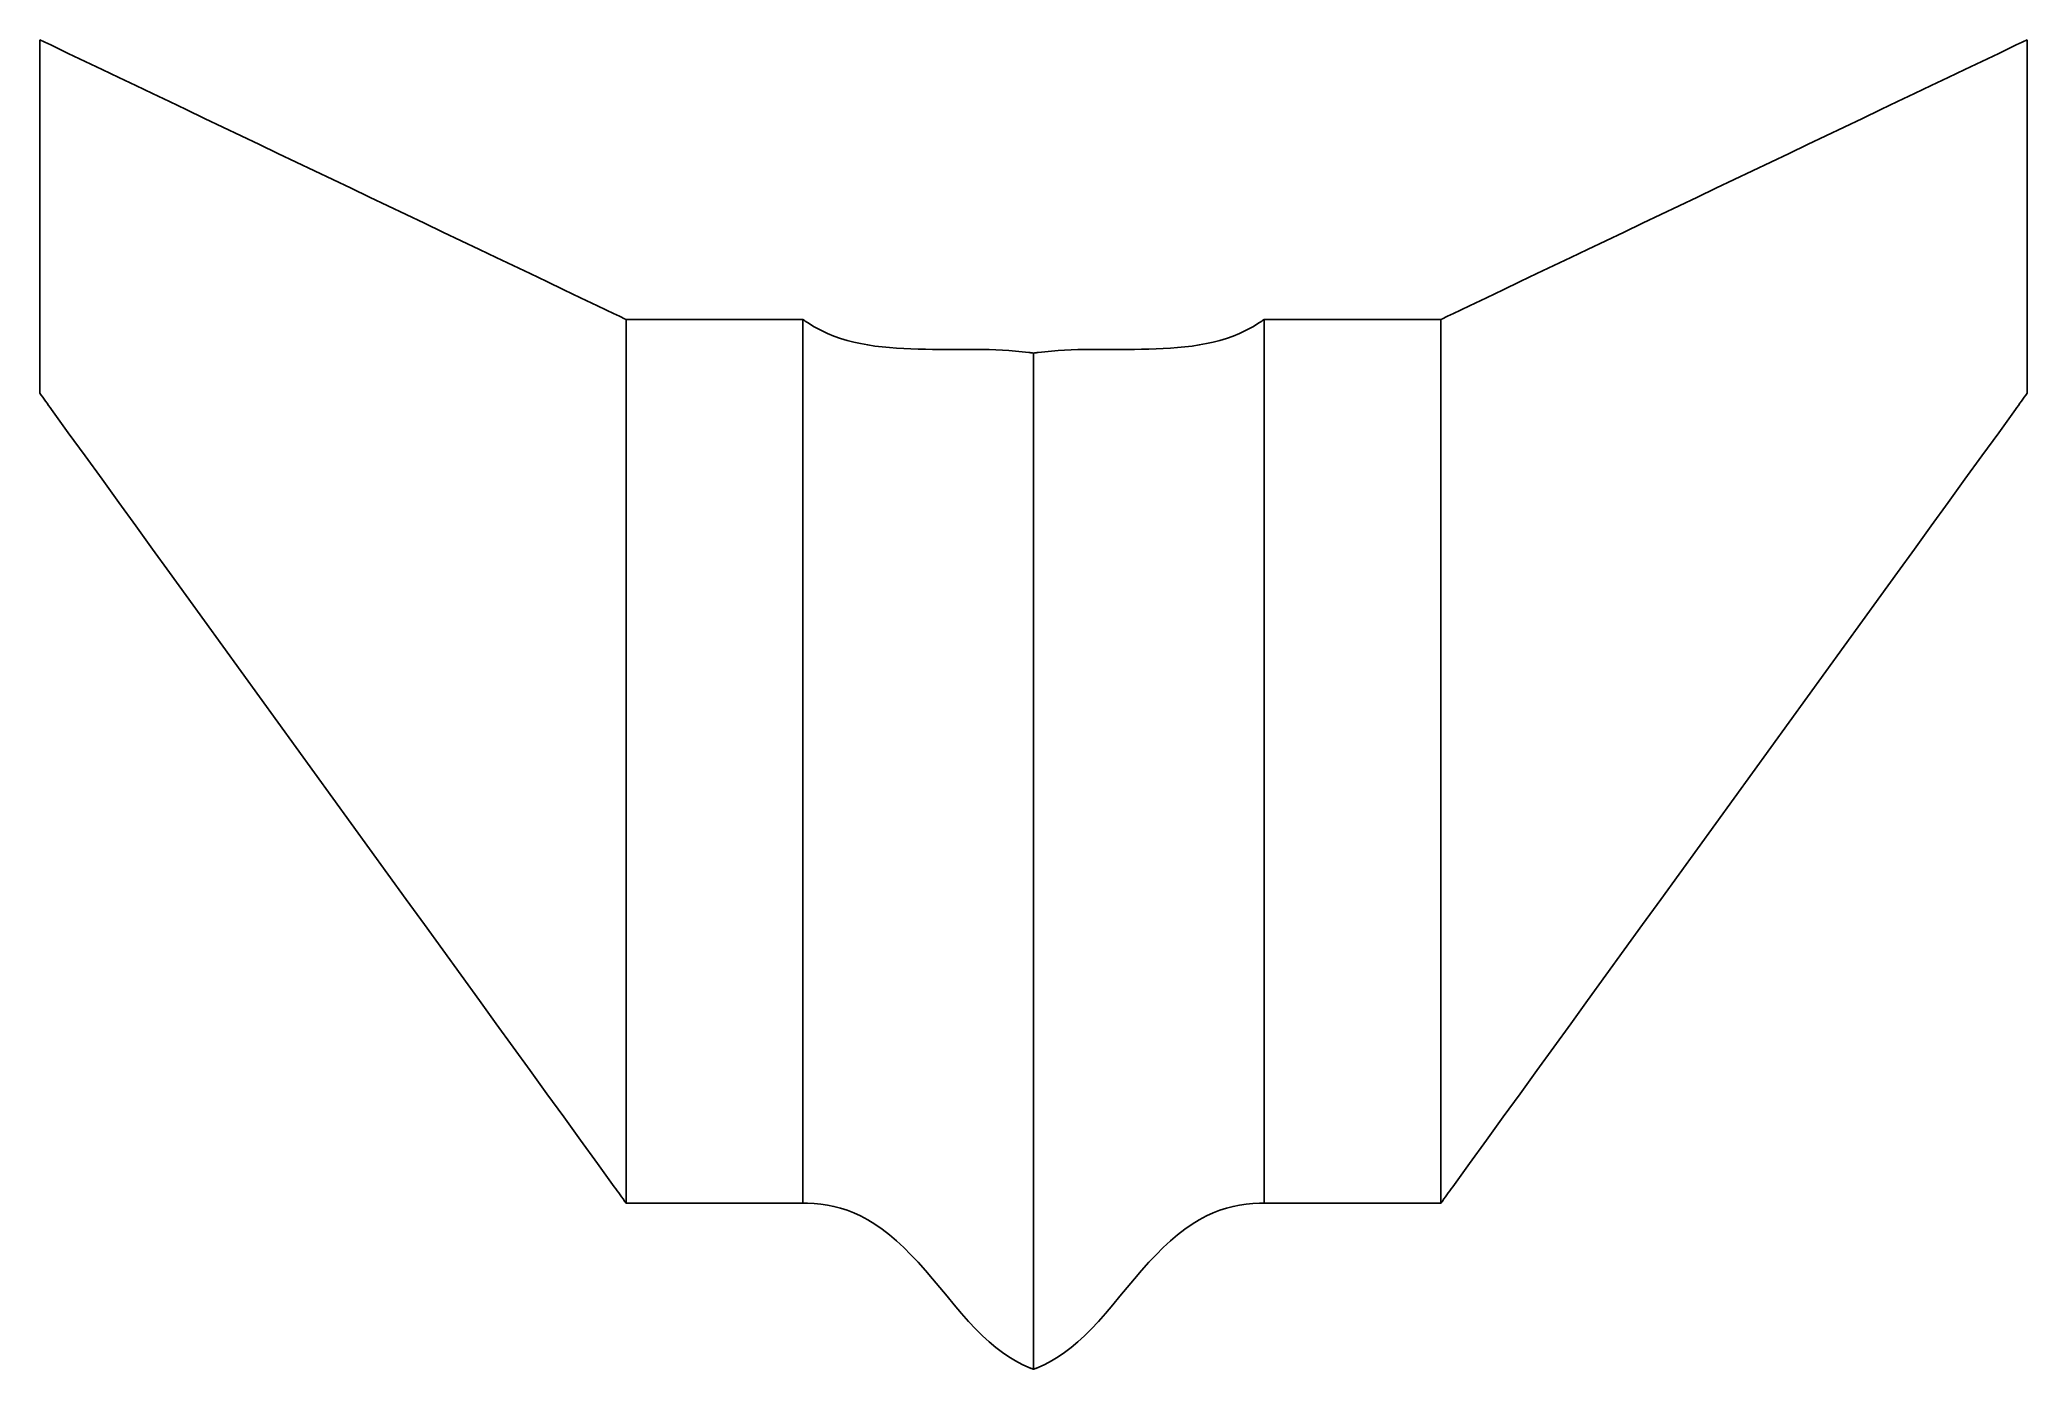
# Model space of a CAD drawing. Header units: metres. Extents: x -0.45 to 0.6, y -0.45 to 0.6.
# Drawn here: x -0.4496 to 0, y 0.3009 to 0.6017 of the extents above.
import ezdxf

# ---------------------------------------------------------------- set-up
doc = ezdxf.new("R2010")
doc.units = ezdxf.units.M

msp = doc.modelspace()

# ---------------------------------------------------------------- linework, layer by layer
at = {"layer": 'LAV-1 main body_Surf[0]_v1', "color": 0}
for points in [[(-0.449568, 0.601698, 0), (-0.449568, 0.601698, 0), (-0.449568, 0.601698, 0), (-0.449568, 0.601698, 0), (-0.449568, 0.601698, 0), (-0.449568, 0.601698, 0), (-0.449568, 0.601698, 0), (-0.449568, 0.601698, 0), (-0.449568, 0.601698, 0), (-0.449568, 0.591637, 0), (-0.449568, 0.581572, 0), (-0.449568, 0.571509, 0), (-0.449568, 0.561447, 0), (-0.449568, 0.551388, 0), (-0.449568, 0.54133, 0), (-0.449568, 0.531269, 0), (-0.449568, 0.521733, 0), (-0.449568, 0.521733, 0), (-0.449568, 0.521733, 0), (-0.449568, 0.521733, 0), (-0.449568, 0.521733, 0), (-0.449568, 0.521733, 0), (-0.449568, 0.521733, 0), (-0.449568, 0.521733, 0), (-0.449568, 0.521733, 0), (-0.449568, 0.521733, 0), (-0.449568, 0.521733, 0), (-0.449568, 0.521733, 0), (-0.449568, 0.521733, 0), (-0.449568, 0.521733, 0), (-0.449568, 0.521733, 0), (-0.449568, 0.521733, 0), (-0.449568, 0.521733, 0), (-0.449568, 0.53079, 0), (-0.449568, 0.540869, 0), (-0.449568, 0.551073, 0), (-0.449568, 0.561275, 0), (-0.449568, 0.571416, 0), (-0.449568, 0.581519, 0), (-0.449568, 0.591608, 0), (-0.449568, 0.601698, 0), (-0.449568, 0.601698, 0), (-0.449568, 0.601698, 0), (-0.449568, 0.601698, 0), (-0.449568, 0.601698, 0), (-0.449568, 0.601698, 0), (-0.449568, 0.601698, 0), (-0.449568, 0.601698, 0), (-0.449568, 0.601698, 0)], [(-0.449568, 0.601698, 0), (-0.449568, 0.601698, 0), (-0.449568, 0.601698, 0), (-0.449568, 0.601698, 0), (-0.449568, 0.601698, 0), (-0.449568, 0.601698, 0), (-0.449568, 0.601698, 0), (-0.449568, 0.601698, 0), (-0.449568, 0.601698, 0), (-0.449568, 0.591622, 0), (-0.449568, 0.581545, 0), (-0.449568, 0.571463, 0), (-0.449568, 0.561361, 0), (-0.449568, 0.551231, 0), (-0.449568, 0.5411, 0), (-0.449568, 0.53103, 0), (-0.449568, 0.521733, 0), (-0.449568, 0.521733, 0), (-0.449568, 0.521733, 0), (-0.449568, 0.521733, 0), (-0.449568, 0.521733, 0), (-0.449568, 0.521733, 0), (-0.449568, 0.521733, 0), (-0.449568, 0.521733, 0), (-0.449568, 0.521733, 0), (-0.449568, 0.521733, 0), (-0.449568, 0.521733, 0), (-0.449568, 0.521733, 0), (-0.449568, 0.521733, 0), (-0.449568, 0.521733, 0), (-0.449568, 0.521733, 0), (-0.449568, 0.521733, 0), (-0.449568, 0.521733, 0), (-0.449568, 0.53103, 0), (-0.449568, 0.5411, 0), (-0.449568, 0.551231, 0), (-0.449568, 0.561361, 0), (-0.449568, 0.571463, 0), (-0.449568, 0.581545, 0), (-0.449568, 0.591622, 0), (-0.449568, 0.601698, 0), (-0.449568, 0.601698, 0), (-0.449568, 0.601698, 0), (-0.449568, 0.601698, 0), (-0.449568, 0.601698, 0), (-0.449568, 0.601698, 0), (-0.449568, 0.601698, 0), (-0.449568, 0.601698, 0), (-0.449568, 0.601698, 0)], [(-0.224784, 0.530802, 0), (-0.224784, 0.530802, 0), (-0.224784, 0.530802, 0), (-0.224784, 0.530802, 0), (-0.224784, 0.530802, 0), (-0.224784, 0.530802, 0), (-0.224784, 0.530802, 0), (-0.224784, 0.530802, 0), (-0.224784, 0.530802, 0), (-0.224914, 0.530821, 0), (-0.225045, 0.53084, 0), (-0.225175, 0.530858, 0), (-0.225306, 0.530876, 0), (-0.225436, 0.530894, 0), (-0.225567, 0.530912, 0), (-0.225697, 0.530929, 0), (-0.225827, 0.530946, 0), (-0.227327, 0.531122, 0), (-0.228827, 0.531267, 0), (-0.230327, 0.531382, 0), (-0.231827, 0.531472, 0), (-0.233327, 0.531539, 0), (-0.234827, 0.531587, 0), (-0.236327, 0.531618, 0), (-0.237827, 0.531637, 0), (-0.239458, 0.531647, 0), (-0.241088, 0.531649, 0), (-0.242719, 0.531646, 0), (-0.244349, 0.531643, 0), (-0.24598, 0.531643, 0), (-0.24761, 0.531649, 0), (-0.24924, 0.531666, 0), (-0.250871, 0.531696, 0), (-0.252501, 0.531743, 0), (-0.254132, 0.531813, 0), (-0.255762, 0.531909, 0), (-0.257393, 0.532037, 0), (-0.259023, 0.532201, 0), (-0.260653, 0.532406, 0), (-0.262284, 0.532657, 0), (-0.263914, 0.532959, 0), (-0.265414, 0.533286, 0), (-0.266914, 0.53367, 0), (-0.268414, 0.53412, 0), (-0.269914, 0.534647, 0), (-0.271414, 0.535259, 0), (-0.272914, 0.535966, 0), (-0.274414, 0.536779, 0), (-0.275914, 0.537707, 0), (-0.276045, 0.537794, 0), (-0.276175, 0.537881, 0), (-0.276306, 0.537969, 0), (-0.276436, 0.538059, 0), (-0.276567, 0.538149, 0), (-0.276697, 0.53824, 0), (-0.276827, 0.538332, 0), (-0.276958, 0.538425, 0), (-0.277058, 0.538425, 0), (-0.277158, 0.538425, 0), (-0.277258, 0.538425, 0), (-0.277358, 0.538425, 0), (-0.277458, 0.538425, 0), (-0.277558, 0.538425, 0), (-0.277658, 0.538425, 0), (-0.277758, 0.538425, 0), (-0.278908, 0.538425, 0), (-0.280058, 0.538425, 0), (-0.281208, 0.538425, 0), (-0.282358, 0.538425, 0), (-0.283508, 0.538425, 0), (-0.284658, 0.538425, 0), (-0.285808, 0.538425, 0), (-0.286958, 0.538425, 0), (-0.288208, 0.538425, 0), (-0.289458, 0.538425, 0), (-0.290708, 0.538425, 0), (-0.291958, 0.538425, 0), (-0.293208, 0.538425, 0), (-0.294458, 0.538425, 0), (-0.295708, 0.538425, 0), (-0.296958, 0.538425, 0), (-0.298208, 0.538425, 0), (-0.299458, 0.538425, 0), (-0.300708, 0.538425, 0), (-0.301958, 0.538425, 0), (-0.303208, 0.538425, 0), (-0.304458, 0.538425, 0), (-0.305708, 0.538425, 0), (-0.306958, 0.538425, 0), (-0.308108, 0.538425, 0), (-0.309258, 0.538425, 0), (-0.310408, 0.538425, 0), (-0.311558, 0.538425, 0), (-0.312708, 0.538425, 0), (-0.313858, 0.538425, 0), (-0.315008, 0.538425, 0), (-0.316158, 0.538425, 0), (-0.316258, 0.538425, 0), (-0.316358, 0.538425, 0), (-0.316458, 0.538425, 0), (-0.316558, 0.538425, 0), (-0.316658, 0.538425, 0), (-0.316758, 0.538425, 0), (-0.316858, 0.538425, 0), (-0.316958, 0.538425, 0), (-0.317289, 0.538583, 0), (-0.317621, 0.538741, 0), (-0.317952, 0.5389, 0), (-0.318284, 0.539058, 0), (-0.318615, 0.539216, 0), (-0.318947, 0.539374, 0), (-0.319279, 0.539532, 0), (-0.31961, 0.539691, 0), (-0.323423, 0.54151, 0), (-0.327235, 0.543329, 0), (-0.331048, 0.545148, 0), (-0.33486, 0.546967, 0), (-0.338673, 0.548786, 0), (-0.342485, 0.550605, 0), (-0.346298, 0.552424, 0), (-0.35011, 0.554243, 0), (-0.354254, 0.556221, 0), (-0.358398, 0.558198, 0), (-0.362543, 0.560175, 0), (-0.366687, 0.562152, 0), (-0.370831, 0.56413, 0), (-0.374975, 0.566107, 0), (-0.379119, 0.568084, 0), (-0.383263, 0.570062, 0), (-0.387407, 0.572039, 0), (-0.391551, 0.574016, 0), (-0.395695, 0.575993, 0), (-0.399839, 0.577971, 0), (-0.403983, 0.579948, 0), (-0.408127, 0.581925, 0), (-0.412271, 0.583903, 0), (-0.416415, 0.58588, 0), (-0.420228, 0.587699, 0), (-0.42404, 0.589518, 0), (-0.427853, 0.591337, 0), (-0.431665, 0.593156, 0), (-0.435478, 0.594975, 0), (-0.439291, 0.596794, 0), (-0.443103, 0.598614, 0), (-0.446916, 0.600433, 0), (-0.447247, 0.600591, 0), (-0.447579, 0.600749, 0), (-0.44791, 0.600907, 0), (-0.448242, 0.601065, 0), (-0.448573, 0.601224, 0), (-0.448905, 0.601382, 0), (-0.449236, 0.60154, 0), (-0.449568, 0.601698, 0), (-0.449568, 0.601698, 0), (-0.449568, 0.601698, 0), (-0.449568, 0.601698, 0), (-0.449568, 0.601698, 0), (-0.449568, 0.601698, 0), (-0.449568, 0.601698, 0), (-0.449568, 0.601698, 0), (-0.449568, 0.601698, 0)], [(-0.224784, 0.530802, 0), (-0.224784, 0.530802, 0), (-0.224784, 0.530802, 0), (-0.224784, 0.530802, 0), (-0.224784, 0.530802, 0), (-0.224784, 0.530802, 0), (-0.224784, 0.530802, 0), (-0.224784, 0.530802, 0), (-0.224784, 0.530802, 0), (-0.224914, 0.530821, 0), (-0.225045, 0.53084, 0), (-0.225175, 0.530858, 0), (-0.225306, 0.530876, 0), (-0.225436, 0.530894, 0), (-0.225567, 0.530912, 0), (-0.225697, 0.530929, 0), (-0.225827, 0.530946, 0), (-0.227327, 0.531122, 0), (-0.228827, 0.531267, 0), (-0.230327, 0.531382, 0), (-0.231827, 0.531472, 0), (-0.233327, 0.531539, 0), (-0.234827, 0.531587, 0), (-0.236327, 0.531618, 0), (-0.237827, 0.531637, 0), (-0.239458, 0.531647, 0), (-0.241088, 0.531649, 0), (-0.242719, 0.531646, 0), (-0.244349, 0.531643, 0), (-0.24598, 0.531643, 0), (-0.24761, 0.531649, 0), (-0.24924, 0.531666, 0), (-0.250871, 0.531696, 0), (-0.252501, 0.531743, 0), (-0.254132, 0.531813, 0), (-0.255762, 0.531909, 0), (-0.257393, 0.532037, 0), (-0.259023, 0.532201, 0), (-0.260653, 0.532406, 0), (-0.262284, 0.532657, 0), (-0.263914, 0.532959, 0), (-0.265414, 0.533286, 0), (-0.266914, 0.53367, 0), (-0.268414, 0.53412, 0), (-0.269914, 0.534647, 0), (-0.271414, 0.535259, 0), (-0.272914, 0.535966, 0), (-0.274414, 0.536779, 0), (-0.275914, 0.537707, 0), (-0.276045, 0.537794, 0), (-0.276175, 0.537881, 0), (-0.276306, 0.537969, 0), (-0.276436, 0.538059, 0), (-0.276567, 0.538149, 0), (-0.276697, 0.53824, 0), (-0.276827, 0.538332, 0), (-0.276958, 0.538425, 0), (-0.277058, 0.538425, 0), (-0.277158, 0.538425, 0), (-0.277258, 0.538425, 0), (-0.277358, 0.538425, 0), (-0.277458, 0.538425, 0), (-0.277558, 0.538425, 0), (-0.277658, 0.538425, 0), (-0.277758, 0.538425, 0), (-0.278908, 0.538425, 0), (-0.280058, 0.538425, 0), (-0.281208, 0.538425, 0), (-0.282358, 0.538425, 0), (-0.283508, 0.538425, 0), (-0.284658, 0.538425, 0), (-0.285808, 0.538425, 0), (-0.286958, 0.538425, 0), (-0.288208, 0.538425, 0), (-0.289458, 0.538425, 0), (-0.290708, 0.538425, 0), (-0.291958, 0.538425, 0), (-0.293208, 0.538425, 0), (-0.294458, 0.538425, 0), (-0.295708, 0.538425, 0), (-0.296958, 0.538425, 0), (-0.298208, 0.538425, 0), (-0.299458, 0.538425, 0), (-0.300708, 0.538425, 0), (-0.301958, 0.538425, 0), (-0.303208, 0.538425, 0), (-0.304458, 0.538425, 0), (-0.305708, 0.538425, 0), (-0.306958, 0.538425, 0), (-0.308108, 0.538425, 0), (-0.309258, 0.538425, 0), (-0.310408, 0.538425, 0), (-0.311558, 0.538425, 0), (-0.312708, 0.538425, 0), (-0.313858, 0.538425, 0), (-0.315008, 0.538425, 0), (-0.316158, 0.538425, 0), (-0.316258, 0.538425, 0), (-0.316358, 0.538425, 0), (-0.316458, 0.538425, 0), (-0.316558, 0.538425, 0), (-0.316658, 0.538425, 0), (-0.316758, 0.538425, 0), (-0.316858, 0.538425, 0), (-0.316958, 0.538425, 0), (-0.317289, 0.538583, 0), (-0.317621, 0.538741, 0), (-0.317952, 0.5389, 0), (-0.318284, 0.539058, 0), (-0.318615, 0.539216, 0), (-0.318947, 0.539374, 0), (-0.319279, 0.539532, 0), (-0.31961, 0.539691, 0), (-0.323423, 0.54151, 0), (-0.327235, 0.543329, 0), (-0.331048, 0.545148, 0), (-0.33486, 0.546967, 0), (-0.338673, 0.548786, 0), (-0.342485, 0.550605, 0), (-0.346298, 0.552424, 0), (-0.35011, 0.554243, 0), (-0.354254, 0.556221, 0), (-0.358398, 0.558198, 0), (-0.362543, 0.560175, 0), (-0.366687, 0.562152, 0), (-0.370831, 0.56413, 0), (-0.374975, 0.566107, 0), (-0.379119, 0.568084, 0), (-0.383263, 0.570062, 0), (-0.387407, 0.572039, 0), (-0.391551, 0.574016, 0), (-0.395695, 0.575993, 0), (-0.399839, 0.577971, 0), (-0.403983, 0.579948, 0), (-0.408127, 0.581925, 0), (-0.412271, 0.583903, 0), (-0.416415, 0.58588, 0), (-0.420228, 0.587699, 0), (-0.42404, 0.589518, 0), (-0.427853, 0.591337, 0), (-0.431665, 0.593156, 0), (-0.435478, 0.594975, 0), (-0.439291, 0.596794, 0), (-0.443103, 0.598614, 0), (-0.446916, 0.600433, 0), (-0.447247, 0.600591, 0), (-0.447579, 0.600749, 0), (-0.44791, 0.600907, 0), (-0.448242, 0.601065, 0), (-0.448573, 0.601224, 0), (-0.448905, 0.601382, 0), (-0.449236, 0.60154, 0), (-0.449568, 0.601698, 0), (-0.449568, 0.601698, 0), (-0.449568, 0.601698, 0), (-0.449568, 0.601698, 0), (-0.449568, 0.601698, 0), (-0.449568, 0.601698, 0), (-0.449568, 0.601698, 0), (-0.449568, 0.601698, 0), (-0.449568, 0.601698, 0)], [(-0.224784, 0.530802, 0), (-0.224784, 0.530802, 0), (-0.224784, 0.530802, 0), (-0.224784, 0.530802, 0), (-0.224784, 0.530802, 0), (-0.224784, 0.530802, 0), (-0.224784, 0.530802, 0), (-0.224784, 0.530802, 0), (-0.224784, 0.530802, 0), (-0.224914, 0.530821, 0), (-0.225045, 0.53084, 0), (-0.225175, 0.530858, 0), (-0.225306, 0.530876, 0), (-0.225436, 0.530894, 0), (-0.225567, 0.530912, 0), (-0.225697, 0.530929, 0), (-0.225827, 0.530946, 0), (-0.227327, 0.531122, 0), (-0.228827, 0.531267, 0), (-0.230327, 0.531382, 0), (-0.231827, 0.531472, 0), (-0.233327, 0.531539, 0), (-0.234827, 0.531587, 0), (-0.236327, 0.531618, 0), (-0.237827, 0.531637, 0), (-0.239458, 0.531647, 0), (-0.241088, 0.531649, 0), (-0.242719, 0.531646, 0), (-0.244349, 0.531643, 0), (-0.24598, 0.531643, 0), (-0.24761, 0.531649, 0), (-0.24924, 0.531666, 0), (-0.250871, 0.531696, 0), (-0.252501, 0.531743, 0), (-0.254132, 0.531813, 0), (-0.255762, 0.531909, 0), (-0.257393, 0.532037, 0), (-0.259023, 0.532201, 0), (-0.260653, 0.532406, 0), (-0.262284, 0.532657, 0), (-0.263914, 0.532959, 0), (-0.265414, 0.533286, 0), (-0.266914, 0.53367, 0), (-0.268414, 0.53412, 0), (-0.269914, 0.534647, 0), (-0.271414, 0.535259, 0), (-0.272914, 0.535966, 0), (-0.274414, 0.536779, 0), (-0.275914, 0.537707, 0), (-0.276045, 0.537794, 0), (-0.276175, 0.537881, 0), (-0.276306, 0.537969, 0), (-0.276436, 0.538059, 0), (-0.276567, 0.538149, 0), (-0.276697, 0.53824, 0), (-0.276827, 0.538332, 0), (-0.276958, 0.538425, 0), (-0.277058, 0.538425, 0), (-0.277158, 0.538425, 0), (-0.277258, 0.538425, 0), (-0.277358, 0.538425, 0), (-0.277458, 0.538425, 0), (-0.277558, 0.538425, 0), (-0.277658, 0.538425, 0), (-0.277758, 0.538425, 0), (-0.278908, 0.538425, 0), (-0.280058, 0.538425, 0), (-0.281208, 0.538425, 0), (-0.282358, 0.538425, 0), (-0.283508, 0.538425, 0), (-0.284658, 0.538425, 0), (-0.285808, 0.538425, 0), (-0.286958, 0.538425, 0), (-0.288208, 0.538425, 0), (-0.289458, 0.538425, 0), (-0.290708, 0.538425, 0), (-0.291958, 0.538425, 0), (-0.293208, 0.538425, 0), (-0.294458, 0.538425, 0), (-0.295708, 0.538425, 0), (-0.296958, 0.538425, 0), (-0.298208, 0.538425, 0), (-0.299458, 0.538425, 0), (-0.300708, 0.538425, 0), (-0.301958, 0.538425, 0), (-0.303208, 0.538425, 0), (-0.304458, 0.538425, 0), (-0.305708, 0.538425, 0), (-0.306958, 0.538425, 0), (-0.308108, 0.538425, 0), (-0.309258, 0.538425, 0), (-0.310408, 0.538425, 0), (-0.311558, 0.538425, 0), (-0.312708, 0.538425, 0), (-0.313858, 0.538425, 0), (-0.315008, 0.538425, 0), (-0.316158, 0.538425, 0), (-0.316258, 0.538425, 0), (-0.316358, 0.538425, 0), (-0.316458, 0.538425, 0), (-0.316558, 0.538425, 0), (-0.316658, 0.538425, 0), (-0.316758, 0.538425, 0), (-0.316858, 0.538425, 0), (-0.316958, 0.538425, 0), (-0.317289, 0.538583, 0), (-0.317621, 0.538741, 0), (-0.317952, 0.5389, 0), (-0.318284, 0.539058, 0), (-0.318615, 0.539216, 0), (-0.318947, 0.539374, 0), (-0.319279, 0.539532, 0), (-0.31961, 0.539691, 0), (-0.323423, 0.54151, 0), (-0.327235, 0.543329, 0), (-0.331048, 0.545148, 0), (-0.33486, 0.546967, 0), (-0.338673, 0.548786, 0), (-0.342485, 0.550605, 0), (-0.346298, 0.552424, 0), (-0.35011, 0.554243, 0), (-0.354254, 0.556221, 0), (-0.358398, 0.558198, 0), (-0.362543, 0.560175, 0), (-0.366687, 0.562152, 0), (-0.370831, 0.56413, 0), (-0.374975, 0.566107, 0), (-0.379119, 0.568084, 0), (-0.383263, 0.570062, 0), (-0.387407, 0.572039, 0), (-0.391551, 0.574016, 0), (-0.395695, 0.575993, 0), (-0.399839, 0.577971, 0), (-0.403983, 0.579948, 0), (-0.408127, 0.581925, 0), (-0.412271, 0.583903, 0), (-0.416415, 0.58588, 0), (-0.420228, 0.587699, 0), (-0.42404, 0.589518, 0), (-0.427853, 0.591337, 0), (-0.431665, 0.593156, 0), (-0.435478, 0.594975, 0), (-0.439291, 0.596794, 0), (-0.443103, 0.598614, 0), (-0.446916, 0.600433, 0), (-0.447247, 0.600591, 0), (-0.447579, 0.600749, 0), (-0.44791, 0.600907, 0), (-0.448242, 0.601065, 0), (-0.448573, 0.601224, 0), (-0.448905, 0.601382, 0), (-0.449236, 0.60154, 0), (-0.449568, 0.601698, 0), (-0.449568, 0.601698, 0), (-0.449568, 0.601698, 0), (-0.449568, 0.601698, 0), (-0.449568, 0.601698, 0), (-0.449568, 0.601698, 0), (-0.449568, 0.601698, 0), (-0.449568, 0.601698, 0), (-0.449568, 0.601698, 0)], [(-0.224784, 0.530802, 0), (-0.224784, 0.530802, 0), (-0.224784, 0.530802, 0), (-0.224784, 0.530802, 0), (-0.224784, 0.530802, 0), (-0.224784, 0.530802, 0), (-0.224784, 0.530802, 0), (-0.224784, 0.530802, 0), (-0.224784, 0.530802, 0), (-0.224914, 0.530821, 0), (-0.225045, 0.53084, 0), (-0.225175, 0.530858, 0), (-0.225306, 0.530876, 0), (-0.225436, 0.530894, 0), (-0.225567, 0.530912, 0), (-0.225697, 0.530929, 0), (-0.225827, 0.530946, 0), (-0.227327, 0.531122, 0), (-0.228827, 0.531267, 0), (-0.230327, 0.531382, 0), (-0.231827, 0.531472, 0), (-0.233327, 0.531539, 0), (-0.234827, 0.531587, 0), (-0.236327, 0.531618, 0), (-0.237827, 0.531637, 0), (-0.239458, 0.531647, 0), (-0.241088, 0.531649, 0), (-0.242719, 0.531646, 0), (-0.244349, 0.531643, 0), (-0.24598, 0.531643, 0), (-0.24761, 0.531649, 0), (-0.24924, 0.531666, 0), (-0.250871, 0.531696, 0), (-0.252501, 0.531743, 0), (-0.254132, 0.531813, 0), (-0.255762, 0.531909, 0), (-0.257393, 0.532037, 0), (-0.259023, 0.532201, 0), (-0.260653, 0.532406, 0), (-0.262284, 0.532657, 0), (-0.263914, 0.532959, 0), (-0.265414, 0.533286, 0), (-0.266914, 0.53367, 0), (-0.268414, 0.53412, 0), (-0.269914, 0.534647, 0), (-0.271414, 0.535259, 0), (-0.272914, 0.535966, 0), (-0.274414, 0.536779, 0), (-0.275914, 0.537707, 0), (-0.276045, 0.537794, 0), (-0.276175, 0.537881, 0), (-0.276306, 0.537969, 0), (-0.276436, 0.538059, 0), (-0.276567, 0.538149, 0), (-0.276697, 0.53824, 0), (-0.276827, 0.538332, 0), (-0.276958, 0.538425, 0), (-0.277058, 0.538425, 0), (-0.277158, 0.538425, 0), (-0.277258, 0.538425, 0), (-0.277358, 0.538425, 0), (-0.277458, 0.538425, 0), (-0.277558, 0.538425, 0), (-0.277658, 0.538425, 0), (-0.277758, 0.538425, 0), (-0.278908, 0.538425, 0), (-0.280058, 0.538425, 0), (-0.281208, 0.538425, 0), (-0.282358, 0.538425, 0), (-0.283508, 0.538425, 0), (-0.284658, 0.538425, 0), (-0.285808, 0.538425, 0), (-0.286958, 0.538425, 0), (-0.288208, 0.538425, 0), (-0.289458, 0.538425, 0), (-0.290708, 0.538425, 0), (-0.291958, 0.538425, 0), (-0.293208, 0.538425, 0), (-0.294458, 0.538425, 0), (-0.295708, 0.538425, 0), (-0.296958, 0.538425, 0), (-0.298208, 0.538425, 0), (-0.299458, 0.538425, 0), (-0.300708, 0.538425, 0), (-0.301958, 0.538425, 0), (-0.303208, 0.538425, 0), (-0.304458, 0.538425, 0), (-0.305708, 0.538425, 0), (-0.306958, 0.538425, 0), (-0.308108, 0.538425, 0), (-0.309258, 0.538425, 0), (-0.310408, 0.538425, 0), (-0.311558, 0.538425, 0), (-0.312708, 0.538425, 0), (-0.313858, 0.538425, 0), (-0.315008, 0.538425, 0), (-0.316158, 0.538425, 0), (-0.316258, 0.538425, 0), (-0.316358, 0.538425, 0), (-0.316458, 0.538425, 0), (-0.316558, 0.538425, 0), (-0.316658, 0.538425, 0), (-0.316758, 0.538425, 0), (-0.316858, 0.538425, 0), (-0.316958, 0.538425, 0), (-0.317289, 0.538583, 0), (-0.317621, 0.538741, 0), (-0.317952, 0.5389, 0), (-0.318284, 0.539058, 0), (-0.318615, 0.539216, 0), (-0.318947, 0.539374, 0), (-0.319279, 0.539532, 0), (-0.31961, 0.539691, 0), (-0.323423, 0.54151, 0), (-0.327235, 0.543329, 0), (-0.331048, 0.545148, 0), (-0.33486, 0.546967, 0), (-0.338673, 0.548786, 0), (-0.342485, 0.550605, 0), (-0.346298, 0.552424, 0), (-0.35011, 0.554243, 0), (-0.354254, 0.556221, 0), (-0.358398, 0.558198, 0), (-0.362543, 0.560175, 0), (-0.366687, 0.562152, 0), (-0.370831, 0.56413, 0), (-0.374975, 0.566107, 0), (-0.379119, 0.568084, 0), (-0.383263, 0.570062, 0), (-0.387407, 0.572039, 0), (-0.391551, 0.574016, 0), (-0.395695, 0.575993, 0), (-0.399839, 0.577971, 0), (-0.403983, 0.579948, 0), (-0.408127, 0.581925, 0), (-0.412271, 0.583903, 0), (-0.416415, 0.58588, 0), (-0.420228, 0.587699, 0), (-0.42404, 0.589518, 0), (-0.427853, 0.591337, 0), (-0.431665, 0.593156, 0), (-0.435478, 0.594975, 0), (-0.439291, 0.596794, 0), (-0.443103, 0.598614, 0), (-0.446916, 0.600433, 0), (-0.447247, 0.600591, 0), (-0.447579, 0.600749, 0), (-0.44791, 0.600907, 0), (-0.448242, 0.601065, 0), (-0.448573, 0.601224, 0), (-0.448905, 0.601382, 0), (-0.449236, 0.60154, 0), (-0.449568, 0.601698, 0), (-0.449568, 0.601698, 0), (-0.449568, 0.601698, 0), (-0.449568, 0.601698, 0), (-0.449568, 0.601698, 0), (-0.449568, 0.601698, 0), (-0.449568, 0.601698, 0), (-0.449568, 0.601698, 0), (-0.449568, 0.601698, 0)], [(-0.316958, 0.538425, 0), (-0.316958, 0.538425, 0), (-0.316958, 0.538425, 0), (-0.316958, 0.538425, 0), (-0.316958, 0.538425, 0), (-0.316958, 0.538425, 0), (-0.316958, 0.538425, 0), (-0.316958, 0.538425, 0), (-0.316958, 0.538425, 0), (-0.316958, 0.513273, 0), (-0.316958, 0.48811, 0), (-0.316958, 0.462951, 0), (-0.316958, 0.437798, 0), (-0.316958, 0.412651, 0), (-0.316958, 0.387506, 0), (-0.316958, 0.362353, 0), (-0.316958, 0.338513, 0), (-0.316958, 0.338513, 0), (-0.316958, 0.338513, 0), (-0.316958, 0.338513, 0), (-0.316958, 0.338513, 0), (-0.316958, 0.338513, 0), (-0.316958, 0.338513, 0), (-0.316958, 0.338513, 0), (-0.316958, 0.338513, 0), (-0.316958, 0.338513, 0), (-0.316958, 0.338513, 0), (-0.316958, 0.338513, 0), (-0.316958, 0.338513, 0), (-0.316958, 0.338513, 0), (-0.316958, 0.338513, 0), (-0.316958, 0.338513, 0), (-0.316958, 0.338513, 0), (-0.316958, 0.361155, 0), (-0.316958, 0.386352, 0), (-0.316958, 0.411863, 0), (-0.316958, 0.437368, 0), (-0.316958, 0.462721, 0), (-0.316958, 0.487977, 0), (-0.316958, 0.513199, 0), (-0.316958, 0.538425, 0), (-0.316958, 0.538425, 0), (-0.316958, 0.538425, 0), (-0.316958, 0.538425, 0), (-0.316958, 0.538425, 0), (-0.316958, 0.538425, 0), (-0.316958, 0.538425, 0), (-0.316958, 0.538425, 0), (-0.316958, 0.538425, 0)], [(-0.276958, 0.538425, 0), (-0.276958, 0.538425, 0), (-0.276958, 0.538425, 0), (-0.276958, 0.538425, 0), (-0.276958, 0.538425, 0), (-0.276958, 0.538425, 0), (-0.276958, 0.538425, 0), (-0.276958, 0.538425, 0), (-0.276958, 0.538425, 0), (-0.276958, 0.513273, 0), (-0.276958, 0.48811, 0), (-0.276958, 0.462951, 0), (-0.276958, 0.437798, 0), (-0.276958, 0.412651, 0), (-0.276958, 0.387506, 0), (-0.276958, 0.362353, 0), (-0.276958, 0.338513, 0), (-0.276958, 0.338513, 0), (-0.276958, 0.338513, 0), (-0.276958, 0.338513, 0), (-0.276958, 0.338513, 0), (-0.276958, 0.338513, 0), (-0.276958, 0.338513, 0), (-0.276958, 0.338513, 0), (-0.276958, 0.338513, 0), (-0.276958, 0.338513, 0), (-0.276958, 0.338513, 0), (-0.276958, 0.338513, 0), (-0.276958, 0.338513, 0), (-0.276958, 0.338513, 0), (-0.276958, 0.338513, 0), (-0.276958, 0.338513, 0), (-0.276958, 0.338513, 0), (-0.276958, 0.361155, 0), (-0.276958, 0.386352, 0), (-0.276958, 0.411863, 0), (-0.276958, 0.437368, 0), (-0.276958, 0.462721, 0), (-0.276958, 0.487977, 0), (-0.276958, 0.513199, 0), (-0.276958, 0.538425, 0), (-0.276958, 0.538425, 0), (-0.276958, 0.538425, 0), (-0.276958, 0.538425, 0), (-0.276958, 0.538425, 0), (-0.276958, 0.538425, 0), (-0.276958, 0.538425, 0), (-0.276958, 0.538425, 0), (-0.276958, 0.538425, 0)], [(-0.224784, 0.530802, 0), (-0.224784, 0.530802, 0), (-0.224784, 0.530802, 0), (-0.224784, 0.530802, 0), (-0.224784, 0.530802, 0), (-0.224784, 0.530802, 0), (-0.224784, 0.530802, 0), (-0.224784, 0.530802, 0), (-0.224784, 0.530802, 0), (-0.224784, 0.501835, 0), (-0.224784, 0.472864, 0), (-0.224784, 0.443875, 0), (-0.224784, 0.414834, 0), (-0.224784, 0.385709, 0), (-0.224784, 0.356582, 0), (-0.224784, 0.327631, 0), (-0.224784, 0.300904, 0), (-0.224784, 0.300904, 0), (-0.224784, 0.300904, 0), (-0.224784, 0.300904, 0), (-0.224784, 0.300904, 0), (-0.224784, 0.300904, 0), (-0.224784, 0.300904, 0), (-0.224784, 0.300904, 0), (-0.224784, 0.300904, 0), (-0.224784, 0.300904, 0), (-0.224784, 0.300904, 0), (-0.224784, 0.300904, 0), (-0.224784, 0.300904, 0), (-0.224784, 0.300904, 0), (-0.224784, 0.300904, 0), (-0.224784, 0.300904, 0), (-0.224784, 0.300904, 0), (-0.224784, 0.327631, 0), (-0.224784, 0.356582, 0), (-0.224784, 0.385709, 0), (-0.224784, 0.414834, 0), (-0.224784, 0.443875, 0), (-0.224784, 0.472864, 0), (-0.224784, 0.501835, 0), (-0.224784, 0.530802, 0), (-0.224784, 0.530802, 0), (-0.224784, 0.530802, 0), (-0.224784, 0.530802, 0), (-0.224784, 0.530802, 0), (-0.224784, 0.530802, 0), (-0.224784, 0.530802, 0), (-0.224784, 0.530802, 0), (-0.224784, 0.530802, 0), (-0.224784, 0.530802, 0), (-0.224784, 0.530802, 0), (-0.224784, 0.530802, 0), (-0.224784, 0.530802, 0)], [(-0.224784, 0.530802, 0), (-0.224784, 0.530802, 0), (-0.224784, 0.530802, 0), (-0.224784, 0.530802, 0), (-0.224784, 0.530802, 0), (-0.224784, 0.530802, 0), (-0.224784, 0.530802, 0), (-0.224784, 0.530802, 0), (-0.224784, 0.530802, 0), (-0.224784, 0.501877, 0), (-0.224784, 0.472941, 0), (-0.224784, 0.444007, 0), (-0.224784, 0.415081, 0), (-0.224784, 0.386162, 0), (-0.224784, 0.357245, 0), (-0.224784, 0.328319, 0), (-0.224784, 0.300904, 0), (-0.224784, 0.300904, 0), (-0.224784, 0.300904, 0), (-0.224784, 0.300904, 0), (-0.224784, 0.300904, 0), (-0.224784, 0.300904, 0), (-0.224784, 0.300904, 0), (-0.224784, 0.300904, 0), (-0.224784, 0.300904, 0), (-0.224784, 0.300904, 0), (-0.224784, 0.300904, 0), (-0.224784, 0.300904, 0), (-0.224784, 0.300904, 0), (-0.224784, 0.300904, 0), (-0.224784, 0.300904, 0), (-0.224784, 0.300904, 0), (-0.224784, 0.300904, 0), (-0.224784, 0.326942, 0), (-0.224784, 0.355919, 0), (-0.224784, 0.385256, 0), (-0.224784, 0.414586, 0), (-0.224784, 0.443743, 0), (-0.224784, 0.472787, 0), (-0.224784, 0.501793, 0), (-0.224784, 0.530802, 0), (-0.224784, 0.530802, 0), (-0.224784, 0.530802, 0), (-0.224784, 0.530802, 0), (-0.224784, 0.530802, 0), (-0.224784, 0.530802, 0), (-0.224784, 0.530802, 0), (-0.224784, 0.530802, 0), (-0.224784, 0.530802, 0), (-0.224784, 0.530802, 0), (-0.224784, 0.530802, 0), (-0.224784, 0.530802, 0), (-0.224784, 0.530802, 0)], [(-0.224784, 0.300904, 0), (-0.224784, 0.300904, 0), (-0.224784, 0.300904, 0), (-0.224784, 0.300904, 0), (-0.224784, 0.300904, 0), (-0.224784, 0.300904, 0), (-0.224784, 0.300904, 0), (-0.224784, 0.300904, 0), (-0.224784, 0.300904, 0), (-0.224914, 0.300951, 0), (-0.225045, 0.301, 0), (-0.225175, 0.301049, 0), (-0.225306, 0.301099, 0), (-0.225436, 0.30115, 0), (-0.225567, 0.301202, 0), (-0.225697, 0.301255, 0), (-0.225827, 0.301309, 0), (-0.227327, 0.301989, 0), (-0.228827, 0.302784, 0), (-0.230327, 0.303694, 0), (-0.231827, 0.30472, 0), (-0.233327, 0.30586, 0), (-0.234827, 0.307114, 0), (-0.236327, 0.308484, 0), (-0.237827, 0.309968, 0), (-0.239458, 0.311707, 0), (-0.241088, 0.31355, 0), (-0.242719, 0.315468, 0), (-0.244349, 0.317429, 0), (-0.24598, 0.319403, 0), (-0.24761, 0.321359, 0), (-0.24924, 0.323267, 0), (-0.250871, 0.325096, 0), (-0.252501, 0.32682, 0), (-0.254132, 0.328431, 0), (-0.255762, 0.329927, 0), (-0.257393, 0.331305, 0), (-0.259023, 0.332563, 0), (-0.260653, 0.333696, 0), (-0.262284, 0.334704, 0), (-0.263914, 0.335582, 0), (-0.265414, 0.336274, 0), (-0.266914, 0.336861, 0), (-0.268414, 0.337348, 0), (-0.269914, 0.337742, 0), (-0.271414, 0.338047, 0), (-0.272914, 0.338271, 0), (-0.274414, 0.338419, 0), (-0.275914, 0.338497, 0), (-0.276045, 0.338501, 0), (-0.276175, 0.338504, 0), (-0.276306, 0.338507, 0), (-0.276436, 0.338509, 0), (-0.276567, 0.338511, 0), (-0.276697, 0.338512, 0), (-0.276827, 0.338513, 0), (-0.276958, 0.338513, 0), (-0.277058, 0.338513, 0), (-0.277158, 0.338513, 0), (-0.277258, 0.338513, 0), (-0.277358, 0.338513, 0), (-0.277458, 0.338513, 0), (-0.277558, 0.338513, 0), (-0.277658, 0.338513, 0), (-0.277758, 0.338513, 0), (-0.278908, 0.338513, 0), (-0.280058, 0.338513, 0), (-0.281208, 0.338513, 0), (-0.282358, 0.338513, 0), (-0.283508, 0.338513, 0), (-0.284658, 0.338513, 0), (-0.285808, 0.338513, 0), (-0.286958, 0.338513, 0), (-0.288208, 0.338513, 0), (-0.289458, 0.338513, 0), (-0.290708, 0.338513, 0), (-0.291958, 0.338513, 0), (-0.293208, 0.338513, 0), (-0.294458, 0.338513, 0), (-0.295708, 0.338513, 0), (-0.296958, 0.338513, 0), (-0.298208, 0.338513, 0), (-0.299458, 0.338513, 0), (-0.300708, 0.338513, 0), (-0.301958, 0.338513, 0), (-0.303208, 0.338513, 0), (-0.304458, 0.338513, 0), (-0.305708, 0.338513, 0), (-0.306958, 0.338513, 0), (-0.308108, 0.338513, 0), (-0.309258, 0.338513, 0), (-0.310408, 0.338513, 0), (-0.311558, 0.338513, 0), (-0.312708, 0.338513, 0), (-0.313858, 0.338513, 0), (-0.315008, 0.338513, 0), (-0.316158, 0.338513, 0), (-0.316258, 0.338513, 0), (-0.316358, 0.338513, 0), (-0.316458, 0.338513, 0), (-0.316558, 0.338513, 0), (-0.316658, 0.338513, 0), (-0.316758, 0.338513, 0), (-0.316858, 0.338513, 0), (-0.316958, 0.338513, 0), (-0.317289, 0.338971, 0), (-0.317621, 0.339429, 0), (-0.317952, 0.339887, 0), (-0.318284, 0.340345, 0), (-0.318615, 0.340803, 0), (-0.318947, 0.341261, 0), (-0.319279, 0.341719, 0), (-0.31961, 0.342177, 0), (-0.323423, 0.347445, 0), (-0.327235, 0.352713, 0), (-0.331048, 0.35798, 0), (-0.33486, 0.363248, 0), (-0.338673, 0.368515, 0), (-0.342485, 0.373783, 0), (-0.346298, 0.379051, 0), (-0.35011, 0.384318, 0), (-0.354254, 0.390044, 0), (-0.358398, 0.395769, 0), (-0.362543, 0.401495, 0), (-0.366687, 0.407221, 0), (-0.370831, 0.412946, 0), (-0.374975, 0.418672, 0), (-0.379119, 0.424398, 0), (-0.383263, 0.430123, 0), (-0.387407, 0.435849, 0), (-0.391551, 0.441574, 0), (-0.395695, 0.4473, 0), (-0.399839, 0.453026, 0), (-0.403983, 0.458751, 0), (-0.408127, 0.464477, 0), (-0.412271, 0.470203, 0), (-0.416415, 0.475928, 0), (-0.420228, 0.481196, 0), (-0.42404, 0.486463, 0), (-0.427853, 0.491731, 0), (-0.431665, 0.496999, 0), (-0.435478, 0.502266, 0), (-0.439291, 0.507534, 0), (-0.443103, 0.512801, 0), (-0.446916, 0.518069, 0), (-0.447247, 0.518527, 0), (-0.447579, 0.518985, 0), (-0.44791, 0.519443, 0), (-0.448242, 0.519901, 0), (-0.448573, 0.520359, 0), (-0.448905, 0.520817, 0), (-0.449236, 0.521275, 0), (-0.449568, 0.521733, 0), (-0.449568, 0.521733, 0), (-0.449568, 0.521733, 0), (-0.449568, 0.521733, 0), (-0.449568, 0.521733, 0), (-0.449568, 0.521733, 0), (-0.449568, 0.521733, 0), (-0.449568, 0.521733, 0), (-0.449568, 0.521733, 0)], [(-0.224784, 0.300904, 0), (-0.224784, 0.300904, 0), (-0.224784, 0.300904, 0), (-0.224784, 0.300904, 0), (-0.224784, 0.300904, 0), (-0.224784, 0.300904, 0), (-0.224784, 0.300904, 0), (-0.224784, 0.300904, 0), (-0.224784, 0.300904, 0), (-0.224914, 0.300951, 0), (-0.225045, 0.301, 0), (-0.225175, 0.301049, 0), (-0.225306, 0.301099, 0), (-0.225436, 0.30115, 0), (-0.225567, 0.301202, 0), (-0.225697, 0.301255, 0), (-0.225827, 0.301309, 0), (-0.227327, 0.301989, 0), (-0.228827, 0.302784, 0), (-0.230327, 0.303694, 0), (-0.231827, 0.30472, 0), (-0.233327, 0.30586, 0), (-0.234827, 0.307114, 0), (-0.236327, 0.308484, 0), (-0.237827, 0.309968, 0), (-0.239458, 0.311707, 0), (-0.241088, 0.31355, 0), (-0.242719, 0.315468, 0), (-0.244349, 0.317429, 0), (-0.24598, 0.319403, 0), (-0.24761, 0.321359, 0), (-0.24924, 0.323267, 0), (-0.250871, 0.325096, 0), (-0.252501, 0.32682, 0), (-0.254132, 0.328431, 0), (-0.255762, 0.329927, 0), (-0.257393, 0.331305, 0), (-0.259023, 0.332563, 0), (-0.260653, 0.333696, 0), (-0.262284, 0.334704, 0), (-0.263914, 0.335582, 0), (-0.265414, 0.336274, 0), (-0.266914, 0.336861, 0), (-0.268414, 0.337348, 0), (-0.269914, 0.337742, 0), (-0.271414, 0.338047, 0), (-0.272914, 0.338271, 0), (-0.274414, 0.338419, 0), (-0.275914, 0.338497, 0), (-0.276045, 0.338501, 0), (-0.276175, 0.338504, 0), (-0.276306, 0.338507, 0), (-0.276436, 0.338509, 0), (-0.276567, 0.338511, 0), (-0.276697, 0.338512, 0), (-0.276827, 0.338513, 0), (-0.276958, 0.338513, 0), (-0.277058, 0.338513, 0), (-0.277158, 0.338513, 0), (-0.277258, 0.338513, 0), (-0.277358, 0.338513, 0), (-0.277458, 0.338513, 0), (-0.277558, 0.338513, 0), (-0.277658, 0.338513, 0), (-0.277758, 0.338513, 0), (-0.278908, 0.338513, 0), (-0.280058, 0.338513, 0), (-0.281208, 0.338513, 0), (-0.282358, 0.338513, 0), (-0.283508, 0.338513, 0), (-0.284658, 0.338513, 0), (-0.285808, 0.338513, 0), (-0.286958, 0.338513, 0), (-0.288208, 0.338513, 0), (-0.289458, 0.338513, 0), (-0.290708, 0.338513, 0), (-0.291958, 0.338513, 0), (-0.293208, 0.338513, 0), (-0.294458, 0.338513, 0), (-0.295708, 0.338513, 0), (-0.296958, 0.338513, 0), (-0.298208, 0.338513, 0), (-0.299458, 0.338513, 0), (-0.300708, 0.338513, 0), (-0.301958, 0.338513, 0), (-0.303208, 0.338513, 0), (-0.304458, 0.338513, 0), (-0.305708, 0.338513, 0), (-0.306958, 0.338513, 0), (-0.308108, 0.338513, 0), (-0.309258, 0.338513, 0), (-0.310408, 0.338513, 0), (-0.311558, 0.338513, 0), (-0.312708, 0.338513, 0), (-0.313858, 0.338513, 0), (-0.315008, 0.338513, 0), (-0.316158, 0.338513, 0), (-0.316258, 0.338513, 0), (-0.316358, 0.338513, 0), (-0.316458, 0.338513, 0), (-0.316558, 0.338513, 0), (-0.316658, 0.338513, 0), (-0.316758, 0.338513, 0), (-0.316858, 0.338513, 0), (-0.316958, 0.338513, 0), (-0.317289, 0.338971, 0), (-0.317621, 0.339429, 0), (-0.317952, 0.339887, 0), (-0.318284, 0.340345, 0), (-0.318615, 0.340803, 0), (-0.318947, 0.341261, 0), (-0.319279, 0.341719, 0), (-0.31961, 0.342177, 0), (-0.323423, 0.347445, 0), (-0.327235, 0.352713, 0), (-0.331048, 0.35798, 0), (-0.33486, 0.363248, 0), (-0.338673, 0.368515, 0), (-0.342485, 0.373783, 0), (-0.346298, 0.379051, 0), (-0.35011, 0.384318, 0), (-0.354254, 0.390044, 0), (-0.358398, 0.395769, 0), (-0.362543, 0.401495, 0), (-0.366687, 0.407221, 0), (-0.370831, 0.412946, 0), (-0.374975, 0.418672, 0), (-0.379119, 0.424398, 0), (-0.383263, 0.430123, 0), (-0.387407, 0.435849, 0), (-0.391551, 0.441574, 0), (-0.395695, 0.4473, 0), (-0.399839, 0.453026, 0), (-0.403983, 0.458751, 0), (-0.408127, 0.464477, 0), (-0.412271, 0.470203, 0), (-0.416415, 0.475928, 0), (-0.420228, 0.481196, 0), (-0.42404, 0.486463, 0), (-0.427853, 0.491731, 0), (-0.431665, 0.496999, 0), (-0.435478, 0.502266, 0), (-0.439291, 0.507534, 0), (-0.443103, 0.512801, 0), (-0.446916, 0.518069, 0), (-0.447247, 0.518527, 0), (-0.447579, 0.518985, 0), (-0.44791, 0.519443, 0), (-0.448242, 0.519901, 0), (-0.448573, 0.520359, 0), (-0.448905, 0.520817, 0), (-0.449236, 0.521275, 0), (-0.449568, 0.521733, 0), (-0.449568, 0.521733, 0), (-0.449568, 0.521733, 0), (-0.449568, 0.521733, 0), (-0.449568, 0.521733, 0), (-0.449568, 0.521733, 0), (-0.449568, 0.521733, 0), (-0.449568, 0.521733, 0), (-0.449568, 0.521733, 0)], [(-0.224784, 0.300904, 0), (-0.224784, 0.300904, 0), (-0.224784, 0.300904, 0), (-0.224784, 0.300904, 0), (-0.224784, 0.300904, 0), (-0.224784, 0.300904, 0), (-0.224784, 0.300904, 0), (-0.224784, 0.300904, 0), (-0.224784, 0.300904, 0), (-0.224914, 0.300951, 0), (-0.225045, 0.301, 0), (-0.225175, 0.301049, 0), (-0.225306, 0.301099, 0), (-0.225436, 0.30115, 0), (-0.225567, 0.301202, 0), (-0.225697, 0.301255, 0), (-0.225827, 0.301309, 0), (-0.227327, 0.301989, 0), (-0.228827, 0.302784, 0), (-0.230327, 0.303694, 0), (-0.231827, 0.30472, 0), (-0.233327, 0.30586, 0), (-0.234827, 0.307114, 0), (-0.236327, 0.308484, 0), (-0.237827, 0.309968, 0), (-0.239458, 0.311707, 0), (-0.241088, 0.31355, 0), (-0.242719, 0.315468, 0), (-0.244349, 0.317429, 0), (-0.24598, 0.319403, 0), (-0.24761, 0.321359, 0), (-0.24924, 0.323267, 0), (-0.250871, 0.325096, 0), (-0.252501, 0.32682, 0), (-0.254132, 0.328431, 0), (-0.255762, 0.329927, 0), (-0.257393, 0.331305, 0), (-0.259023, 0.332563, 0), (-0.260653, 0.333696, 0), (-0.262284, 0.334704, 0), (-0.263914, 0.335582, 0), (-0.265414, 0.336274, 0), (-0.266914, 0.336861, 0), (-0.268414, 0.337348, 0), (-0.269914, 0.337742, 0), (-0.271414, 0.338047, 0), (-0.272914, 0.338271, 0), (-0.274414, 0.338419, 0), (-0.275914, 0.338497, 0), (-0.276045, 0.338501, 0), (-0.276175, 0.338504, 0), (-0.276306, 0.338507, 0), (-0.276436, 0.338509, 0), (-0.276567, 0.338511, 0), (-0.276697, 0.338512, 0), (-0.276827, 0.338513, 0), (-0.276958, 0.338513, 0), (-0.277058, 0.338513, 0), (-0.277158, 0.338513, 0), (-0.277258, 0.338513, 0), (-0.277358, 0.338513, 0), (-0.277458, 0.338513, 0), (-0.277558, 0.338513, 0), (-0.277658, 0.338513, 0), (-0.277758, 0.338513, 0), (-0.278908, 0.338513, 0), (-0.280058, 0.338513, 0), (-0.281208, 0.338513, 0), (-0.282358, 0.338513, 0), (-0.283508, 0.338513, 0), (-0.284658, 0.338513, 0), (-0.285808, 0.338513, 0), (-0.286958, 0.338513, 0), (-0.288208, 0.338513, 0), (-0.289458, 0.338513, 0), (-0.290708, 0.338513, 0), (-0.291958, 0.338513, 0), (-0.293208, 0.338513, 0), (-0.294458, 0.338513, 0), (-0.295708, 0.338513, 0), (-0.296958, 0.338513, 0), (-0.298208, 0.338513, 0), (-0.299458, 0.338513, 0), (-0.300708, 0.338513, 0), (-0.301958, 0.338513, 0), (-0.303208, 0.338513, 0), (-0.304458, 0.338513, 0), (-0.305708, 0.338513, 0), (-0.306958, 0.338513, 0), (-0.308108, 0.338513, 0), (-0.309258, 0.338513, 0), (-0.310408, 0.338513, 0), (-0.311558, 0.338513, 0), (-0.312708, 0.338513, 0), (-0.313858, 0.338513, 0), (-0.315008, 0.338513, 0), (-0.316158, 0.338513, 0), (-0.316258, 0.338513, 0), (-0.316358, 0.338513, 0), (-0.316458, 0.338513, 0), (-0.316558, 0.338513, 0), (-0.316658, 0.338513, 0), (-0.316758, 0.338513, 0), (-0.316858, 0.338513, 0), (-0.316958, 0.338513, 0), (-0.317289, 0.338971, 0), (-0.317621, 0.339429, 0), (-0.317952, 0.339887, 0), (-0.318284, 0.340345, 0), (-0.318615, 0.340803, 0), (-0.318947, 0.341261, 0), (-0.319279, 0.341719, 0), (-0.31961, 0.342177, 0), (-0.323423, 0.347445, 0), (-0.327235, 0.352713, 0), (-0.331048, 0.35798, 0), (-0.33486, 0.363248, 0), (-0.338673, 0.368515, 0), (-0.342485, 0.373783, 0), (-0.346298, 0.379051, 0), (-0.35011, 0.384318, 0), (-0.354254, 0.390044, 0), (-0.358398, 0.395769, 0), (-0.362543, 0.401495, 0), (-0.366687, 0.407221, 0), (-0.370831, 0.412946, 0), (-0.374975, 0.418672, 0), (-0.379119, 0.424398, 0), (-0.383263, 0.430123, 0), (-0.387407, 0.435849, 0), (-0.391551, 0.441574, 0), (-0.395695, 0.4473, 0), (-0.399839, 0.453026, 0), (-0.403983, 0.458751, 0), (-0.408127, 0.464477, 0), (-0.412271, 0.470203, 0), (-0.416415, 0.475928, 0), (-0.420228, 0.481196, 0), (-0.42404, 0.486463, 0), (-0.427853, 0.491731, 0), (-0.431665, 0.496999, 0), (-0.435478, 0.502266, 0), (-0.439291, 0.507534, 0), (-0.443103, 0.512801, 0), (-0.446916, 0.518069, 0), (-0.447247, 0.518527, 0), (-0.447579, 0.518985, 0), (-0.44791, 0.519443, 0), (-0.448242, 0.519901, 0), (-0.448573, 0.520359, 0), (-0.448905, 0.520817, 0), (-0.449236, 0.521275, 0), (-0.449568, 0.521733, 0), (-0.449568, 0.521733, 0), (-0.449568, 0.521733, 0), (-0.449568, 0.521733, 0), (-0.449568, 0.521733, 0), (-0.449568, 0.521733, 0), (-0.449568, 0.521733, 0), (-0.449568, 0.521733, 0), (-0.449568, 0.521733, 0)]]:
    msp.add_polyline3d(points, dxfattribs=at)
at = {"layer": 'LAV-1 main body_Surf[1]_v1', "color": 0}
for points in [[(-0.224784, 0.530802, 0), (-0.224784, 0.530802, 0), (-0.224784, 0.530802, 0), (-0.224784, 0.530802, 0), (-0.224784, 0.530802, 0), (-0.224784, 0.530802, 0), (-0.224784, 0.530802, 0), (-0.224784, 0.530802, 0), (-0.224784, 0.530802, 0), (-0.224653, 0.530821, 0), (-0.224523, 0.53084, 0), (-0.224393, 0.530858, 0), (-0.224262, 0.530876, 0), (-0.224132, 0.530894, 0), (-0.224001, 0.530912, 0), (-0.223871, 0.530929, 0), (-0.22374, 0.530946, 0), (-0.22224, 0.531122, 0), (-0.22074, 0.531267, 0), (-0.21924, 0.531382, 0), (-0.21774, 0.531472, 0), (-0.21624, 0.531539, 0), (-0.21474, 0.531587, 0), (-0.21324, 0.531618, 0), (-0.21174, 0.531637, 0), (-0.21011, 0.531647, 0), (-0.20848, 0.531649, 0), (-0.206849, 0.531646, 0), (-0.205219, 0.531643, 0), (-0.203588, 0.531643, 0), (-0.201958, 0.531649, 0), (-0.200327, 0.531666, 0), (-0.198697, 0.531696, 0), (-0.197067, 0.531743, 0), (-0.195436, 0.531813, 0), (-0.193806, 0.531909, 0), (-0.192175, 0.532037, 0), (-0.190545, 0.532201, 0), (-0.188914, 0.532406, 0), (-0.187284, 0.532657, 0), (-0.185653, 0.532959, 0), (-0.184153, 0.533286, 0), (-0.182653, 0.53367, 0), (-0.181153, 0.53412, 0), (-0.179653, 0.534647, 0), (-0.178153, 0.535259, 0), (-0.176653, 0.535966, 0), (-0.175153, 0.536779, 0), (-0.173653, 0.537707, 0), (-0.173523, 0.537794, 0), (-0.173393, 0.537881, 0), (-0.173262, 0.537969, 0), (-0.173132, 0.538059, 0), (-0.173001, 0.538149, 0), (-0.172871, 0.53824, 0), (-0.17274, 0.538332, 0), (-0.17261, 0.538425, 0), (-0.17251, 0.538425, 0), (-0.17241, 0.538425, 0), (-0.17231, 0.538425, 0), (-0.17221, 0.538425, 0), (-0.17211, 0.538425, 0), (-0.17201, 0.538425, 0), (-0.17191, 0.538425, 0), (-0.17181, 0.538425, 0), (-0.17066, 0.538425, 0), (-0.16951, 0.538425, 0), (-0.16836, 0.538425, 0), (-0.16721, 0.538425, 0), (-0.16606, 0.538425, 0), (-0.16491, 0.538425, 0), (-0.16376, 0.538425, 0), (-0.16261, 0.538425, 0), (-0.16136, 0.538425, 0), (-0.16011, 0.538425, 0), (-0.15886, 0.538425, 0), (-0.15761, 0.538425, 0), (-0.15636, 0.538425, 0), (-0.15511, 0.538425, 0), (-0.15386, 0.538425, 0), (-0.15261, 0.538425, 0), (-0.15136, 0.538425, 0), (-0.15011, 0.538425, 0), (-0.14886, 0.538425, 0), (-0.14761, 0.538425, 0), (-0.14636, 0.538425, 0), (-0.14511, 0.538425, 0), (-0.14386, 0.538425, 0), (-0.14261, 0.538425, 0), (-0.14146, 0.538425, 0), (-0.14031, 0.538425, 0), (-0.13916, 0.538425, 0), (-0.13801, 0.538425, 0), (-0.13686, 0.538425, 0), (-0.13571, 0.538425, 0), (-0.13456, 0.538425, 0), (-0.13341, 0.538425, 0), (-0.13331, 0.538425, 0), (-0.13321, 0.538425, 0), (-0.13311, 0.538425, 0), (-0.13301, 0.538425, 0), (-0.13291, 0.538425, 0), (-0.13281, 0.538425, 0), (-0.13271, 0.538425, 0), (-0.13261, 0.538425, 0), (-0.132278, 0.538583, 0), (-0.131947, 0.538741, 0), (-0.131615, 0.5389, 0), (-0.131284, 0.539058, 0), (-0.130952, 0.539216, 0), (-0.130621, 0.539374, 0), (-0.130289, 0.539532, 0), (-0.129958, 0.539691, 0), (-0.126145, 0.54151, 0), (-0.122333, 0.543329, 0), (-0.11852, 0.545148, 0), (-0.114708, 0.546967, 0), (-0.110895, 0.548786, 0), (-0.107083, 0.550605, 0), (-0.10327, 0.552424, 0), (-0.099457, 0.554243, 0), (-0.095313, 0.556221, 0), (-0.091169, 0.558198, 0), (-0.087025, 0.560175, 0), (-0.082881, 0.562152, 0), (-0.078737, 0.56413, 0), (-0.074593, 0.566107, 0), (-0.070449, 0.568084, 0), (-0.066305, 0.570062, 0), (-0.062161, 0.572039, 0), (-0.058017, 0.574016, 0), (-0.053873, 0.575993, 0), (-0.049729, 0.577971, 0), (-0.045585, 0.579948, 0), (-0.041441, 0.581925, 0), (-0.037297, 0.583903, 0), (-0.033153, 0.58588, 0), (-0.02934, 0.587699, 0), (-0.025527, 0.589518, 0), (-0.021715, 0.591337, 0), (-0.017902, 0.593156, 0), (-0.01409, 0.594975, 0), (-0.010277, 0.596794, 0), (-0.006465, 0.598614, 0), (-0.002652, 0.600433, 0), (-0.002321, 0.600591, 0), (-0.001989, 0.600749, 0), (-0.001658, 0.600907, 0), (-0.001326, 0.601065, 0), (-0.000995, 0.601224, 0), (-0.000663, 0.601382, 0), (-0.000332, 0.60154, 0), (0, 0.601698, 0), (0, 0.601698, 0), (0, 0.601698, 0), (0, 0.601698, 0), (0, 0.601698, 0), (0, 0.601698, 0), (0, 0.601698, 0), (0, 0.601698, 0), (0, 0.601698, 0)], [(-0.224784, 0.530802, 0), (-0.224784, 0.530802, 0), (-0.224784, 0.530802, 0), (-0.224784, 0.530802, 0), (-0.224784, 0.530802, 0), (-0.224784, 0.530802, 0), (-0.224784, 0.530802, 0), (-0.224784, 0.530802, 0), (-0.224784, 0.530802, 0), (-0.224653, 0.530821, 0), (-0.224523, 0.53084, 0), (-0.224393, 0.530858, 0), (-0.224262, 0.530876, 0), (-0.224132, 0.530894, 0), (-0.224001, 0.530912, 0), (-0.223871, 0.530929, 0), (-0.22374, 0.530946, 0), (-0.22224, 0.531122, 0), (-0.22074, 0.531267, 0), (-0.21924, 0.531382, 0), (-0.21774, 0.531472, 0), (-0.21624, 0.531539, 0), (-0.21474, 0.531587, 0), (-0.21324, 0.531618, 0), (-0.21174, 0.531637, 0), (-0.21011, 0.531647, 0), (-0.20848, 0.531649, 0), (-0.206849, 0.531646, 0), (-0.205219, 0.531643, 0), (-0.203588, 0.531643, 0), (-0.201958, 0.531649, 0), (-0.200327, 0.531666, 0), (-0.198697, 0.531696, 0), (-0.197067, 0.531743, 0), (-0.195436, 0.531813, 0), (-0.193806, 0.531909, 0), (-0.192175, 0.532037, 0), (-0.190545, 0.532201, 0), (-0.188914, 0.532406, 0), (-0.187284, 0.532657, 0), (-0.185653, 0.532959, 0), (-0.184153, 0.533286, 0), (-0.182653, 0.53367, 0), (-0.181153, 0.53412, 0), (-0.179653, 0.534647, 0), (-0.178153, 0.535259, 0), (-0.176653, 0.535966, 0), (-0.175153, 0.536779, 0), (-0.173653, 0.537707, 0), (-0.173523, 0.537794, 0), (-0.173393, 0.537881, 0), (-0.173262, 0.537969, 0), (-0.173132, 0.538059, 0), (-0.173001, 0.538149, 0), (-0.172871, 0.53824, 0), (-0.17274, 0.538332, 0), (-0.17261, 0.538425, 0), (-0.17251, 0.538425, 0), (-0.17241, 0.538425, 0), (-0.17231, 0.538425, 0), (-0.17221, 0.538425, 0), (-0.17211, 0.538425, 0), (-0.17201, 0.538425, 0), (-0.17191, 0.538425, 0), (-0.17181, 0.538425, 0), (-0.17066, 0.538425, 0), (-0.16951, 0.538425, 0), (-0.16836, 0.538425, 0), (-0.16721, 0.538425, 0), (-0.16606, 0.538425, 0), (-0.16491, 0.538425, 0), (-0.16376, 0.538425, 0), (-0.16261, 0.538425, 0), (-0.16136, 0.538425, 0), (-0.16011, 0.538425, 0), (-0.15886, 0.538425, 0), (-0.15761, 0.538425, 0), (-0.15636, 0.538425, 0), (-0.15511, 0.538425, 0), (-0.15386, 0.538425, 0), (-0.15261, 0.538425, 0), (-0.15136, 0.538425, 0), (-0.15011, 0.538425, 0), (-0.14886, 0.538425, 0), (-0.14761, 0.538425, 0), (-0.14636, 0.538425, 0), (-0.14511, 0.538425, 0), (-0.14386, 0.538425, 0), (-0.14261, 0.538425, 0), (-0.14146, 0.538425, 0), (-0.14031, 0.538425, 0), (-0.13916, 0.538425, 0), (-0.13801, 0.538425, 0), (-0.13686, 0.538425, 0), (-0.13571, 0.538425, 0), (-0.13456, 0.538425, 0), (-0.13341, 0.538425, 0), (-0.13331, 0.538425, 0), (-0.13321, 0.538425, 0), (-0.13311, 0.538425, 0), (-0.13301, 0.538425, 0), (-0.13291, 0.538425, 0), (-0.13281, 0.538425, 0), (-0.13271, 0.538425, 0), (-0.13261, 0.538425, 0), (-0.132278, 0.538583, 0), (-0.131947, 0.538741, 0), (-0.131615, 0.5389, 0), (-0.131284, 0.539058, 0), (-0.130952, 0.539216, 0), (-0.130621, 0.539374, 0), (-0.130289, 0.539532, 0), (-0.129958, 0.539691, 0), (-0.126145, 0.54151, 0), (-0.122333, 0.543329, 0), (-0.11852, 0.545148, 0), (-0.114708, 0.546967, 0), (-0.110895, 0.548786, 0), (-0.107083, 0.550605, 0), (-0.10327, 0.552424, 0), (-0.099457, 0.554243, 0), (-0.095313, 0.556221, 0), (-0.091169, 0.558198, 0), (-0.087025, 0.560175, 0), (-0.082881, 0.562152, 0), (-0.078737, 0.56413, 0), (-0.074593, 0.566107, 0), (-0.070449, 0.568084, 0), (-0.066305, 0.570062, 0), (-0.062161, 0.572039, 0), (-0.058017, 0.574016, 0), (-0.053873, 0.575993, 0), (-0.049729, 0.577971, 0), (-0.045585, 0.579948, 0), (-0.041441, 0.581925, 0), (-0.037297, 0.583903, 0), (-0.033153, 0.58588, 0), (-0.02934, 0.587699, 0), (-0.025527, 0.589518, 0), (-0.021715, 0.591337, 0), (-0.017902, 0.593156, 0), (-0.01409, 0.594975, 0), (-0.010277, 0.596794, 0), (-0.006465, 0.598614, 0), (-0.002652, 0.600433, 0), (-0.002321, 0.600591, 0), (-0.001989, 0.600749, 0), (-0.001658, 0.600907, 0), (-0.001326, 0.601065, 0), (-0.000995, 0.601224, 0), (-0.000663, 0.601382, 0), (-0.000332, 0.60154, 0), (0, 0.601698, 0), (0, 0.601698, 0), (0, 0.601698, 0), (0, 0.601698, 0), (0, 0.601698, 0), (0, 0.601698, 0), (0, 0.601698, 0), (0, 0.601698, 0), (0, 0.601698, 0)], [(-0.224784, 0.530802, 0), (-0.224784, 0.530802, 0), (-0.224784, 0.530802, 0), (-0.224784, 0.530802, 0), (-0.224784, 0.530802, 0), (-0.224784, 0.530802, 0), (-0.224784, 0.530802, 0), (-0.224784, 0.530802, 0), (-0.224784, 0.530802, 0), (-0.224653, 0.530821, 0), (-0.224523, 0.53084, 0), (-0.224393, 0.530858, 0), (-0.224262, 0.530876, 0), (-0.224132, 0.530894, 0), (-0.224001, 0.530912, 0), (-0.223871, 0.530929, 0), (-0.22374, 0.530946, 0), (-0.22224, 0.531122, 0), (-0.22074, 0.531267, 0), (-0.21924, 0.531382, 0), (-0.21774, 0.531472, 0), (-0.21624, 0.531539, 0), (-0.21474, 0.531587, 0), (-0.21324, 0.531618, 0), (-0.21174, 0.531637, 0), (-0.21011, 0.531647, 0), (-0.20848, 0.531649, 0), (-0.206849, 0.531646, 0), (-0.205219, 0.531643, 0), (-0.203588, 0.531643, 0), (-0.201958, 0.531649, 0), (-0.200327, 0.531666, 0), (-0.198697, 0.531696, 0), (-0.197067, 0.531743, 0), (-0.195436, 0.531813, 0), (-0.193806, 0.531909, 0), (-0.192175, 0.532037, 0), (-0.190545, 0.532201, 0), (-0.188914, 0.532406, 0), (-0.187284, 0.532657, 0), (-0.185653, 0.532959, 0), (-0.184153, 0.533286, 0), (-0.182653, 0.53367, 0), (-0.181153, 0.53412, 0), (-0.179653, 0.534647, 0), (-0.178153, 0.535259, 0), (-0.176653, 0.535966, 0), (-0.175153, 0.536779, 0), (-0.173653, 0.537707, 0), (-0.173523, 0.537794, 0), (-0.173393, 0.537881, 0), (-0.173262, 0.537969, 0), (-0.173132, 0.538059, 0), (-0.173001, 0.538149, 0), (-0.172871, 0.53824, 0), (-0.17274, 0.538332, 0), (-0.17261, 0.538425, 0), (-0.17251, 0.538425, 0), (-0.17241, 0.538425, 0), (-0.17231, 0.538425, 0), (-0.17221, 0.538425, 0), (-0.17211, 0.538425, 0), (-0.17201, 0.538425, 0), (-0.17191, 0.538425, 0), (-0.17181, 0.538425, 0), (-0.17066, 0.538425, 0), (-0.16951, 0.538425, 0), (-0.16836, 0.538425, 0), (-0.16721, 0.538425, 0), (-0.16606, 0.538425, 0), (-0.16491, 0.538425, 0), (-0.16376, 0.538425, 0), (-0.16261, 0.538425, 0), (-0.16136, 0.538425, 0), (-0.16011, 0.538425, 0), (-0.15886, 0.538425, 0), (-0.15761, 0.538425, 0), (-0.15636, 0.538425, 0), (-0.15511, 0.538425, 0), (-0.15386, 0.538425, 0), (-0.15261, 0.538425, 0), (-0.15136, 0.538425, 0), (-0.15011, 0.538425, 0), (-0.14886, 0.538425, 0), (-0.14761, 0.538425, 0), (-0.14636, 0.538425, 0), (-0.14511, 0.538425, 0), (-0.14386, 0.538425, 0), (-0.14261, 0.538425, 0), (-0.14146, 0.538425, 0), (-0.14031, 0.538425, 0), (-0.13916, 0.538425, 0), (-0.13801, 0.538425, 0), (-0.13686, 0.538425, 0), (-0.13571, 0.538425, 0), (-0.13456, 0.538425, 0), (-0.13341, 0.538425, 0), (-0.13331, 0.538425, 0), (-0.13321, 0.538425, 0), (-0.13311, 0.538425, 0), (-0.13301, 0.538425, 0), (-0.13291, 0.538425, 0), (-0.13281, 0.538425, 0), (-0.13271, 0.538425, 0), (-0.13261, 0.538425, 0), (-0.132278, 0.538583, 0), (-0.131947, 0.538741, 0), (-0.131615, 0.5389, 0), (-0.131284, 0.539058, 0), (-0.130952, 0.539216, 0), (-0.130621, 0.539374, 0), (-0.130289, 0.539532, 0), (-0.129958, 0.539691, 0), (-0.126145, 0.54151, 0), (-0.122333, 0.543329, 0), (-0.11852, 0.545148, 0), (-0.114708, 0.546967, 0), (-0.110895, 0.548786, 0), (-0.107083, 0.550605, 0), (-0.10327, 0.552424, 0), (-0.099457, 0.554243, 0), (-0.095313, 0.556221, 0), (-0.091169, 0.558198, 0), (-0.087025, 0.560175, 0), (-0.082881, 0.562152, 0), (-0.078737, 0.56413, 0), (-0.074593, 0.566107, 0), (-0.070449, 0.568084, 0), (-0.066305, 0.570062, 0), (-0.062161, 0.572039, 0), (-0.058017, 0.574016, 0), (-0.053873, 0.575993, 0), (-0.049729, 0.577971, 0), (-0.045585, 0.579948, 0), (-0.041441, 0.581925, 0), (-0.037297, 0.583903, 0), (-0.033153, 0.58588, 0), (-0.02934, 0.587699, 0), (-0.025527, 0.589518, 0), (-0.021715, 0.591337, 0), (-0.017902, 0.593156, 0), (-0.01409, 0.594975, 0), (-0.010277, 0.596794, 0), (-0.006465, 0.598614, 0), (-0.002652, 0.600433, 0), (-0.002321, 0.600591, 0), (-0.001989, 0.600749, 0), (-0.001658, 0.600907, 0), (-0.001326, 0.601065, 0), (-0.000995, 0.601224, 0), (-0.000663, 0.601382, 0), (-0.000332, 0.60154, 0), (0, 0.601698, 0), (0, 0.601698, 0), (0, 0.601698, 0), (0, 0.601698, 0), (0, 0.601698, 0), (0, 0.601698, 0), (0, 0.601698, 0), (0, 0.601698, 0), (0, 0.601698, 0)], [(-0.224784, 0.530802, 0), (-0.224784, 0.530802, 0), (-0.224784, 0.530802, 0), (-0.224784, 0.530802, 0), (-0.224784, 0.530802, 0), (-0.224784, 0.530802, 0), (-0.224784, 0.530802, 0), (-0.224784, 0.530802, 0), (-0.224784, 0.530802, 0), (-0.224653, 0.530821, 0), (-0.224523, 0.53084, 0), (-0.224393, 0.530858, 0), (-0.224262, 0.530876, 0), (-0.224132, 0.530894, 0), (-0.224001, 0.530912, 0), (-0.223871, 0.530929, 0), (-0.22374, 0.530946, 0), (-0.22224, 0.531122, 0), (-0.22074, 0.531267, 0), (-0.21924, 0.531382, 0), (-0.21774, 0.531472, 0), (-0.21624, 0.531539, 0), (-0.21474, 0.531587, 0), (-0.21324, 0.531618, 0), (-0.21174, 0.531637, 0), (-0.21011, 0.531647, 0), (-0.20848, 0.531649, 0), (-0.206849, 0.531646, 0), (-0.205219, 0.531643, 0), (-0.203588, 0.531643, 0), (-0.201958, 0.531649, 0), (-0.200327, 0.531666, 0), (-0.198697, 0.531696, 0), (-0.197067, 0.531743, 0), (-0.195436, 0.531813, 0), (-0.193806, 0.531909, 0), (-0.192175, 0.532037, 0), (-0.190545, 0.532201, 0), (-0.188914, 0.532406, 0), (-0.187284, 0.532657, 0), (-0.185653, 0.532959, 0), (-0.184153, 0.533286, 0), (-0.182653, 0.53367, 0), (-0.181153, 0.53412, 0), (-0.179653, 0.534647, 0), (-0.178153, 0.535259, 0), (-0.176653, 0.535966, 0), (-0.175153, 0.536779, 0), (-0.173653, 0.537707, 0), (-0.173523, 0.537794, 0), (-0.173393, 0.537881, 0), (-0.173262, 0.537969, 0), (-0.173132, 0.538059, 0), (-0.173001, 0.538149, 0), (-0.172871, 0.53824, 0), (-0.17274, 0.538332, 0), (-0.17261, 0.538425, 0), (-0.17251, 0.538425, 0), (-0.17241, 0.538425, 0), (-0.17231, 0.538425, 0), (-0.17221, 0.538425, 0), (-0.17211, 0.538425, 0), (-0.17201, 0.538425, 0), (-0.17191, 0.538425, 0), (-0.17181, 0.538425, 0), (-0.17066, 0.538425, 0), (-0.16951, 0.538425, 0), (-0.16836, 0.538425, 0), (-0.16721, 0.538425, 0), (-0.16606, 0.538425, 0), (-0.16491, 0.538425, 0), (-0.16376, 0.538425, 0), (-0.16261, 0.538425, 0), (-0.16136, 0.538425, 0), (-0.16011, 0.538425, 0), (-0.15886, 0.538425, 0), (-0.15761, 0.538425, 0), (-0.15636, 0.538425, 0), (-0.15511, 0.538425, 0), (-0.15386, 0.538425, 0), (-0.15261, 0.538425, 0), (-0.15136, 0.538425, 0), (-0.15011, 0.538425, 0), (-0.14886, 0.538425, 0), (-0.14761, 0.538425, 0), (-0.14636, 0.538425, 0), (-0.14511, 0.538425, 0), (-0.14386, 0.538425, 0), (-0.14261, 0.538425, 0), (-0.14146, 0.538425, 0), (-0.14031, 0.538425, 0), (-0.13916, 0.538425, 0), (-0.13801, 0.538425, 0), (-0.13686, 0.538425, 0), (-0.13571, 0.538425, 0), (-0.13456, 0.538425, 0), (-0.13341, 0.538425, 0), (-0.13331, 0.538425, 0), (-0.13321, 0.538425, 0), (-0.13311, 0.538425, 0), (-0.13301, 0.538425, 0), (-0.13291, 0.538425, 0), (-0.13281, 0.538425, 0), (-0.13271, 0.538425, 0), (-0.13261, 0.538425, 0), (-0.132278, 0.538583, 0), (-0.131947, 0.538741, 0), (-0.131615, 0.5389, 0), (-0.131284, 0.539058, 0), (-0.130952, 0.539216, 0), (-0.130621, 0.539374, 0), (-0.130289, 0.539532, 0), (-0.129958, 0.539691, 0), (-0.126145, 0.54151, 0), (-0.122333, 0.543329, 0), (-0.11852, 0.545148, 0), (-0.114708, 0.546967, 0), (-0.110895, 0.548786, 0), (-0.107083, 0.550605, 0), (-0.10327, 0.552424, 0), (-0.099457, 0.554243, 0), (-0.095313, 0.556221, 0), (-0.091169, 0.558198, 0), (-0.087025, 0.560175, 0), (-0.082881, 0.562152, 0), (-0.078737, 0.56413, 0), (-0.074593, 0.566107, 0), (-0.070449, 0.568084, 0), (-0.066305, 0.570062, 0), (-0.062161, 0.572039, 0), (-0.058017, 0.574016, 0), (-0.053873, 0.575993, 0), (-0.049729, 0.577971, 0), (-0.045585, 0.579948, 0), (-0.041441, 0.581925, 0), (-0.037297, 0.583903, 0), (-0.033153, 0.58588, 0), (-0.02934, 0.587699, 0), (-0.025527, 0.589518, 0), (-0.021715, 0.591337, 0), (-0.017902, 0.593156, 0), (-0.01409, 0.594975, 0), (-0.010277, 0.596794, 0), (-0.006465, 0.598614, 0), (-0.002652, 0.600433, 0), (-0.002321, 0.600591, 0), (-0.001989, 0.600749, 0), (-0.001658, 0.600907, 0), (-0.001326, 0.601065, 0), (-0.000995, 0.601224, 0), (-0.000663, 0.601382, 0), (-0.000332, 0.60154, 0), (0, 0.601698, 0), (0, 0.601698, 0), (0, 0.601698, 0), (0, 0.601698, 0), (0, 0.601698, 0), (0, 0.601698, 0), (0, 0.601698, 0), (0, 0.601698, 0), (0, 0.601698, 0)], [(0, 0.601698, 0), (0, 0.601698, 0), (0, 0.601698, 0), (0, 0.601698, 0), (0, 0.601698, 0), (0, 0.601698, 0), (0, 0.601698, 0), (0, 0.601698, 0), (0, 0.601698, 0), (0, 0.591637, 0), (0, 0.581572, 0), (0, 0.571509, 0), (0, 0.561447, 0), (0, 0.551388, 0), (0, 0.54133, 0), (0, 0.531269, 0), (0, 0.521733, 0), (0, 0.521733, 0), (0, 0.521733, 0), (0, 0.521733, 0), (0, 0.521733, 0), (0, 0.521733, 0), (0, 0.521733, 0), (0, 0.521733, 0), (0, 0.521733, 0), (0, 0.521733, 0), (0, 0.521733, 0), (0, 0.521733, 0), (0, 0.521733, 0), (0, 0.521733, 0), (0, 0.521733, 0), (0, 0.521733, 0), (0, 0.521733, 0), (0, 0.53079, 0), (0, 0.540869, 0), (0, 0.551073, 0), (0, 0.561275, 0), (0, 0.571416, 0), (0, 0.581519, 0), (0, 0.591608, 0), (0, 0.601698, 0), (0, 0.601698, 0), (0, 0.601698, 0), (0, 0.601698, 0), (0, 0.601698, 0), (0, 0.601698, 0), (0, 0.601698, 0), (0, 0.601698, 0), (0, 0.601698, 0)], [(0, 0.601698, 0), (0, 0.601698, 0), (0, 0.601698, 0), (0, 0.601698, 0), (0, 0.601698, 0), (0, 0.601698, 0), (0, 0.601698, 0), (0, 0.601698, 0), (0, 0.601698, 0), (0, 0.591622, 0), (0, 0.581545, 0), (0, 0.571463, 0), (0, 0.561361, 0), (0, 0.551231, 0), (0, 0.5411, 0), (0, 0.53103, 0), (0, 0.521733, 0), (0, 0.521733, 0), (0, 0.521733, 0), (0, 0.521733, 0), (0, 0.521733, 0), (0, 0.521733, 0), (0, 0.521733, 0), (0, 0.521733, 0), (0, 0.521733, 0), (0, 0.521733, 0), (0, 0.521733, 0), (0, 0.521733, 0), (0, 0.521733, 0), (0, 0.521733, 0), (0, 0.521733, 0), (0, 0.521733, 0), (0, 0.521733, 0), (0, 0.53103, 0), (0, 0.5411, 0), (0, 0.551231, 0), (0, 0.561361, 0), (0, 0.571463, 0), (0, 0.581545, 0), (0, 0.591622, 0), (0, 0.601698, 0), (0, 0.601698, 0), (0, 0.601698, 0), (0, 0.601698, 0), (0, 0.601698, 0), (0, 0.601698, 0), (0, 0.601698, 0), (0, 0.601698, 0), (0, 0.601698, 0)], [(-0.17261, 0.538425, 0), (-0.17261, 0.538425, 0), (-0.17261, 0.538425, 0), (-0.17261, 0.538425, 0), (-0.17261, 0.538425, 0), (-0.17261, 0.538425, 0), (-0.17261, 0.538425, 0), (-0.17261, 0.538425, 0), (-0.17261, 0.538425, 0), (-0.17261, 0.513273, 0), (-0.17261, 0.48811, 0), (-0.17261, 0.462951, 0), (-0.17261, 0.437798, 0), (-0.17261, 0.412651, 0), (-0.17261, 0.387506, 0), (-0.17261, 0.362353, 0), (-0.17261, 0.338513, 0), (-0.17261, 0.338513, 0), (-0.17261, 0.338513, 0), (-0.17261, 0.338513, 0), (-0.17261, 0.338513, 0), (-0.17261, 0.338513, 0), (-0.17261, 0.338513, 0), (-0.17261, 0.338513, 0), (-0.17261, 0.338513, 0), (-0.17261, 0.338513, 0), (-0.17261, 0.338513, 0), (-0.17261, 0.338513, 0), (-0.17261, 0.338513, 0), (-0.17261, 0.338513, 0), (-0.17261, 0.338513, 0), (-0.17261, 0.338513, 0), (-0.17261, 0.338513, 0), (-0.17261, 0.361155, 0), (-0.17261, 0.386352, 0), (-0.17261, 0.411863, 0), (-0.17261, 0.437368, 0), (-0.17261, 0.462721, 0), (-0.17261, 0.487977, 0), (-0.17261, 0.513199, 0), (-0.17261, 0.538425, 0), (-0.17261, 0.538425, 0), (-0.17261, 0.538425, 0), (-0.17261, 0.538425, 0), (-0.17261, 0.538425, 0), (-0.17261, 0.538425, 0), (-0.17261, 0.538425, 0), (-0.17261, 0.538425, 0), (-0.17261, 0.538425, 0)], [(-0.13261, 0.538425, 0), (-0.13261, 0.538425, 0), (-0.13261, 0.538425, 0), (-0.13261, 0.538425, 0), (-0.13261, 0.538425, 0), (-0.13261, 0.538425, 0), (-0.13261, 0.538425, 0), (-0.13261, 0.538425, 0), (-0.13261, 0.538425, 0), (-0.13261, 0.513273, 0), (-0.13261, 0.48811, 0), (-0.13261, 0.462951, 0), (-0.13261, 0.437798, 0), (-0.13261, 0.412651, 0), (-0.13261, 0.387506, 0), (-0.13261, 0.362353, 0), (-0.13261, 0.338513, 0), (-0.13261, 0.338513, 0), (-0.13261, 0.338513, 0), (-0.13261, 0.338513, 0), (-0.13261, 0.338513, 0), (-0.13261, 0.338513, 0), (-0.13261, 0.338513, 0), (-0.13261, 0.338513, 0), (-0.13261, 0.338513, 0), (-0.13261, 0.338513, 0), (-0.13261, 0.338513, 0), (-0.13261, 0.338513, 0), (-0.13261, 0.338513, 0), (-0.13261, 0.338513, 0), (-0.13261, 0.338513, 0), (-0.13261, 0.338513, 0), (-0.13261, 0.338513, 0), (-0.13261, 0.361155, 0), (-0.13261, 0.386352, 0), (-0.13261, 0.411863, 0), (-0.13261, 0.437368, 0), (-0.13261, 0.462721, 0), (-0.13261, 0.487977, 0), (-0.13261, 0.513199, 0), (-0.13261, 0.538425, 0), (-0.13261, 0.538425, 0), (-0.13261, 0.538425, 0), (-0.13261, 0.538425, 0), (-0.13261, 0.538425, 0), (-0.13261, 0.538425, 0), (-0.13261, 0.538425, 0), (-0.13261, 0.538425, 0), (-0.13261, 0.538425, 0)], [(-0.224784, 0.530802, 0), (-0.224784, 0.530802, 0), (-0.224784, 0.530802, 0), (-0.224784, 0.530802, 0), (-0.224784, 0.530802, 0), (-0.224784, 0.530802, 0), (-0.224784, 0.530802, 0), (-0.224784, 0.530802, 0), (-0.224784, 0.530802, 0), (-0.224784, 0.501835, 0), (-0.224784, 0.472864, 0), (-0.224784, 0.443875, 0), (-0.224784, 0.414834, 0), (-0.224784, 0.385709, 0), (-0.224784, 0.356582, 0), (-0.224784, 0.327631, 0), (-0.224784, 0.300904, 0), (-0.224784, 0.300904, 0), (-0.224784, 0.300904, 0), (-0.224784, 0.300904, 0), (-0.224784, 0.300904, 0), (-0.224784, 0.300904, 0), (-0.224784, 0.300904, 0), (-0.224784, 0.300904, 0), (-0.224784, 0.300904, 0), (-0.224784, 0.300904, 0), (-0.224784, 0.300904, 0), (-0.224784, 0.300904, 0), (-0.224784, 0.300904, 0), (-0.224784, 0.300904, 0), (-0.224784, 0.300904, 0), (-0.224784, 0.300904, 0), (-0.224784, 0.300904, 0), (-0.224784, 0.327631, 0), (-0.224784, 0.356582, 0), (-0.224784, 0.385709, 0), (-0.224784, 0.414834, 0), (-0.224784, 0.443875, 0), (-0.224784, 0.472864, 0), (-0.224784, 0.501835, 0), (-0.224784, 0.530802, 0), (-0.224784, 0.530802, 0), (-0.224784, 0.530802, 0), (-0.224784, 0.530802, 0), (-0.224784, 0.530802, 0), (-0.224784, 0.530802, 0), (-0.224784, 0.530802, 0), (-0.224784, 0.530802, 0), (-0.224784, 0.530802, 0), (-0.224784, 0.530802, 0), (-0.224784, 0.530802, 0), (-0.224784, 0.530802, 0), (-0.224784, 0.530802, 0)], [(-0.224784, 0.530802, 0), (-0.224784, 0.530802, 0), (-0.224784, 0.530802, 0), (-0.224784, 0.530802, 0), (-0.224784, 0.530802, 0), (-0.224784, 0.530802, 0), (-0.224784, 0.530802, 0), (-0.224784, 0.530802, 0), (-0.224784, 0.530802, 0), (-0.224784, 0.501877, 0), (-0.224784, 0.472941, 0), (-0.224784, 0.444007, 0), (-0.224784, 0.415081, 0), (-0.224784, 0.386162, 0), (-0.224784, 0.357245, 0), (-0.224784, 0.328319, 0), (-0.224784, 0.300904, 0), (-0.224784, 0.300904, 0), (-0.224784, 0.300904, 0), (-0.224784, 0.300904, 0), (-0.224784, 0.300904, 0), (-0.224784, 0.300904, 0), (-0.224784, 0.300904, 0), (-0.224784, 0.300904, 0), (-0.224784, 0.300904, 0), (-0.224784, 0.300904, 0), (-0.224784, 0.300904, 0), (-0.224784, 0.300904, 0), (-0.224784, 0.300904, 0), (-0.224784, 0.300904, 0), (-0.224784, 0.300904, 0), (-0.224784, 0.300904, 0), (-0.224784, 0.300904, 0), (-0.224784, 0.326942, 0), (-0.224784, 0.355919, 0), (-0.224784, 0.385256, 0), (-0.224784, 0.414586, 0), (-0.224784, 0.443743, 0), (-0.224784, 0.472787, 0), (-0.224784, 0.501793, 0), (-0.224784, 0.530802, 0), (-0.224784, 0.530802, 0), (-0.224784, 0.530802, 0), (-0.224784, 0.530802, 0), (-0.224784, 0.530802, 0), (-0.224784, 0.530802, 0), (-0.224784, 0.530802, 0), (-0.224784, 0.530802, 0), (-0.224784, 0.530802, 0), (-0.224784, 0.530802, 0), (-0.224784, 0.530802, 0), (-0.224784, 0.530802, 0), (-0.224784, 0.530802, 0)], [(-0.224784, 0.300904, 0), (-0.224784, 0.300904, 0), (-0.224784, 0.300904, 0), (-0.224784, 0.300904, 0), (-0.224784, 0.300904, 0), (-0.224784, 0.300904, 0), (-0.224784, 0.300904, 0), (-0.224784, 0.300904, 0), (-0.224784, 0.300904, 0), (-0.224653, 0.300951, 0), (-0.224523, 0.301, 0), (-0.224393, 0.301049, 0), (-0.224262, 0.301099, 0), (-0.224132, 0.30115, 0), (-0.224001, 0.301202, 0), (-0.223871, 0.301255, 0), (-0.22374, 0.301309, 0), (-0.22224, 0.301989, 0), (-0.22074, 0.302784, 0), (-0.21924, 0.303694, 0), (-0.21774, 0.30472, 0), (-0.21624, 0.30586, 0), (-0.21474, 0.307114, 0), (-0.21324, 0.308484, 0), (-0.21174, 0.309968, 0), (-0.21011, 0.311707, 0), (-0.20848, 0.31355, 0), (-0.206849, 0.315468, 0), (-0.205219, 0.317429, 0), (-0.203588, 0.319403, 0), (-0.201958, 0.321359, 0), (-0.200327, 0.323267, 0), (-0.198697, 0.325096, 0), (-0.197067, 0.32682, 0), (-0.195436, 0.328431, 0), (-0.193806, 0.329927, 0), (-0.192175, 0.331305, 0), (-0.190545, 0.332563, 0), (-0.188914, 0.333696, 0), (-0.187284, 0.334704, 0), (-0.185653, 0.335582, 0), (-0.184153, 0.336274, 0), (-0.182653, 0.336861, 0), (-0.181153, 0.337348, 0), (-0.179653, 0.337742, 0), (-0.178153, 0.338047, 0), (-0.176653, 0.338271, 0), (-0.175153, 0.338419, 0), (-0.173653, 0.338497, 0), (-0.173523, 0.338501, 0), (-0.173393, 0.338504, 0), (-0.173262, 0.338507, 0), (-0.173132, 0.338509, 0), (-0.173001, 0.338511, 0), (-0.172871, 0.338512, 0), (-0.17274, 0.338513, 0), (-0.17261, 0.338513, 0), (-0.17251, 0.338513, 0), (-0.17241, 0.338513, 0), (-0.17231, 0.338513, 0), (-0.17221, 0.338513, 0), (-0.17211, 0.338513, 0), (-0.17201, 0.338513, 0), (-0.17191, 0.338513, 0), (-0.17181, 0.338513, 0), (-0.17066, 0.338513, 0), (-0.16951, 0.338513, 0), (-0.16836, 0.338513, 0), (-0.16721, 0.338513, 0), (-0.16606, 0.338513, 0), (-0.16491, 0.338513, 0), (-0.16376, 0.338513, 0), (-0.16261, 0.338513, 0), (-0.16136, 0.338513, 0), (-0.16011, 0.338513, 0), (-0.15886, 0.338513, 0), (-0.15761, 0.338513, 0), (-0.15636, 0.338513, 0), (-0.15511, 0.338513, 0), (-0.15386, 0.338513, 0), (-0.15261, 0.338513, 0), (-0.15136, 0.338513, 0), (-0.15011, 0.338513, 0), (-0.14886, 0.338513, 0), (-0.14761, 0.338513, 0), (-0.14636, 0.338513, 0), (-0.14511, 0.338513, 0), (-0.14386, 0.338513, 0), (-0.14261, 0.338513, 0), (-0.14146, 0.338513, 0), (-0.14031, 0.338513, 0), (-0.13916, 0.338513, 0), (-0.13801, 0.338513, 0), (-0.13686, 0.338513, 0), (-0.13571, 0.338513, 0), (-0.13456, 0.338513, 0), (-0.13341, 0.338513, 0), (-0.13331, 0.338513, 0), (-0.13321, 0.338513, 0), (-0.13311, 0.338513, 0), (-0.13301, 0.338513, 0), (-0.13291, 0.338513, 0), (-0.13281, 0.338513, 0), (-0.13271, 0.338513, 0), (-0.13261, 0.338513, 0), (-0.132278, 0.338971, 0), (-0.131947, 0.339429, 0), (-0.131615, 0.339887, 0), (-0.131284, 0.340345, 0), (-0.130952, 0.340803, 0), (-0.130621, 0.341261, 0), (-0.130289, 0.341719, 0), (-0.129958, 0.342177, 0), (-0.126145, 0.347445, 0), (-0.122333, 0.352713, 0), (-0.11852, 0.35798, 0), (-0.114708, 0.363248, 0), (-0.110895, 0.368515, 0), (-0.107083, 0.373783, 0), (-0.10327, 0.379051, 0), (-0.099458, 0.384318, 0), (-0.095313, 0.390044, 0), (-0.091169, 0.395769, 0), (-0.087025, 0.401495, 0), (-0.082881, 0.407221, 0), (-0.078737, 0.412946, 0), (-0.074593, 0.418672, 0), (-0.070449, 0.424398, 0), (-0.066305, 0.430123, 0), (-0.062161, 0.435849, 0), (-0.058017, 0.441574, 0), (-0.053873, 0.4473, 0), (-0.049729, 0.453026, 0), (-0.045585, 0.458751, 0), (-0.041441, 0.464477, 0), (-0.037297, 0.470203, 0), (-0.033153, 0.475928, 0), (-0.02934, 0.481196, 0), (-0.025527, 0.486463, 0), (-0.021715, 0.491731, 0), (-0.017902, 0.496999, 0), (-0.01409, 0.502266, 0), (-0.010277, 0.507534, 0), (-0.006465, 0.512801, 0), (-0.002652, 0.518069, 0), (-0.002321, 0.518527, 0), (-0.001989, 0.518985, 0), (-0.001658, 0.519443, 0), (-0.001326, 0.519901, 0), (-0.000995, 0.520359, 0), (-0.000663, 0.520817, 0), (-0.000332, 0.521275, 0), (0, 0.521733, 0), (0, 0.521733, 0), (0, 0.521733, 0), (0, 0.521733, 0), (0, 0.521733, 0), (0, 0.521733, 0), (0, 0.521733, 0), (0, 0.521733, 0), (0, 0.521733, 0)], [(-0.224784, 0.300904, 0), (-0.224784, 0.300904, 0), (-0.224784, 0.300904, 0), (-0.224784, 0.300904, 0), (-0.224784, 0.300904, 0), (-0.224784, 0.300904, 0), (-0.224784, 0.300904, 0), (-0.224784, 0.300904, 0), (-0.224784, 0.300904, 0), (-0.224653, 0.300951, 0), (-0.224523, 0.301, 0), (-0.224393, 0.301049, 0), (-0.224262, 0.301099, 0), (-0.224132, 0.30115, 0), (-0.224001, 0.301202, 0), (-0.223871, 0.301255, 0), (-0.22374, 0.301309, 0), (-0.22224, 0.301989, 0), (-0.22074, 0.302784, 0), (-0.21924, 0.303694, 0), (-0.21774, 0.30472, 0), (-0.21624, 0.30586, 0), (-0.21474, 0.307114, 0), (-0.21324, 0.308484, 0), (-0.21174, 0.309968, 0), (-0.21011, 0.311707, 0), (-0.20848, 0.31355, 0), (-0.206849, 0.315468, 0), (-0.205219, 0.317429, 0), (-0.203588, 0.319403, 0), (-0.201958, 0.321359, 0), (-0.200327, 0.323267, 0), (-0.198697, 0.325096, 0), (-0.197067, 0.32682, 0), (-0.195436, 0.328431, 0), (-0.193806, 0.329927, 0), (-0.192175, 0.331305, 0), (-0.190545, 0.332563, 0), (-0.188914, 0.333696, 0), (-0.187284, 0.334704, 0), (-0.185653, 0.335582, 0), (-0.184153, 0.336274, 0), (-0.182653, 0.336861, 0), (-0.181153, 0.337348, 0), (-0.179653, 0.337742, 0), (-0.178153, 0.338047, 0), (-0.176653, 0.338271, 0), (-0.175153, 0.338419, 0), (-0.173653, 0.338497, 0), (-0.173523, 0.338501, 0), (-0.173393, 0.338504, 0), (-0.173262, 0.338507, 0), (-0.173132, 0.338509, 0), (-0.173001, 0.338511, 0), (-0.172871, 0.338512, 0), (-0.17274, 0.338513, 0), (-0.17261, 0.338513, 0), (-0.17251, 0.338513, 0), (-0.17241, 0.338513, 0), (-0.17231, 0.338513, 0), (-0.17221, 0.338513, 0), (-0.17211, 0.338513, 0), (-0.17201, 0.338513, 0), (-0.17191, 0.338513, 0), (-0.17181, 0.338513, 0), (-0.17066, 0.338513, 0), (-0.16951, 0.338513, 0), (-0.16836, 0.338513, 0), (-0.16721, 0.338513, 0), (-0.16606, 0.338513, 0), (-0.16491, 0.338513, 0), (-0.16376, 0.338513, 0), (-0.16261, 0.338513, 0), (-0.16136, 0.338513, 0), (-0.16011, 0.338513, 0), (-0.15886, 0.338513, 0), (-0.15761, 0.338513, 0), (-0.15636, 0.338513, 0), (-0.15511, 0.338513, 0), (-0.15386, 0.338513, 0), (-0.15261, 0.338513, 0), (-0.15136, 0.338513, 0), (-0.15011, 0.338513, 0), (-0.14886, 0.338513, 0), (-0.14761, 0.338513, 0), (-0.14636, 0.338513, 0), (-0.14511, 0.338513, 0), (-0.14386, 0.338513, 0), (-0.14261, 0.338513, 0), (-0.14146, 0.338513, 0), (-0.14031, 0.338513, 0), (-0.13916, 0.338513, 0), (-0.13801, 0.338513, 0), (-0.13686, 0.338513, 0), (-0.13571, 0.338513, 0), (-0.13456, 0.338513, 0), (-0.13341, 0.338513, 0), (-0.13331, 0.338513, 0), (-0.13321, 0.338513, 0), (-0.13311, 0.338513, 0), (-0.13301, 0.338513, 0), (-0.13291, 0.338513, 0), (-0.13281, 0.338513, 0), (-0.13271, 0.338513, 0), (-0.13261, 0.338513, 0), (-0.132278, 0.338971, 0), (-0.131947, 0.339429, 0), (-0.131615, 0.339887, 0), (-0.131284, 0.340345, 0), (-0.130952, 0.340803, 0), (-0.130621, 0.341261, 0), (-0.130289, 0.341719, 0), (-0.129958, 0.342177, 0), (-0.126145, 0.347445, 0), (-0.122333, 0.352713, 0), (-0.11852, 0.35798, 0), (-0.114708, 0.363248, 0), (-0.110895, 0.368515, 0), (-0.107083, 0.373783, 0), (-0.10327, 0.379051, 0), (-0.099458, 0.384318, 0), (-0.095313, 0.390044, 0), (-0.091169, 0.395769, 0), (-0.087025, 0.401495, 0), (-0.082881, 0.407221, 0), (-0.078737, 0.412946, 0), (-0.074593, 0.418672, 0), (-0.070449, 0.424398, 0), (-0.066305, 0.430123, 0), (-0.062161, 0.435849, 0), (-0.058017, 0.441574, 0), (-0.053873, 0.4473, 0), (-0.049729, 0.453026, 0), (-0.045585, 0.458751, 0), (-0.041441, 0.464477, 0), (-0.037297, 0.470203, 0), (-0.033153, 0.475928, 0), (-0.02934, 0.481196, 0), (-0.025527, 0.486463, 0), (-0.021715, 0.491731, 0), (-0.017902, 0.496999, 0), (-0.01409, 0.502266, 0), (-0.010277, 0.507534, 0), (-0.006465, 0.512801, 0), (-0.002652, 0.518069, 0), (-0.002321, 0.518527, 0), (-0.001989, 0.518985, 0), (-0.001658, 0.519443, 0), (-0.001326, 0.519901, 0), (-0.000995, 0.520359, 0), (-0.000663, 0.520817, 0), (-0.000332, 0.521275, 0), (0, 0.521733, 0), (0, 0.521733, 0), (0, 0.521733, 0), (0, 0.521733, 0), (0, 0.521733, 0), (0, 0.521733, 0), (0, 0.521733, 0), (0, 0.521733, 0), (0, 0.521733, 0)], [(-0.224784, 0.300904, 0), (-0.224784, 0.300904, 0), (-0.224784, 0.300904, 0), (-0.224784, 0.300904, 0), (-0.224784, 0.300904, 0), (-0.224784, 0.300904, 0), (-0.224784, 0.300904, 0), (-0.224784, 0.300904, 0), (-0.224784, 0.300904, 0), (-0.224653, 0.300951, 0), (-0.224523, 0.301, 0), (-0.224393, 0.301049, 0), (-0.224262, 0.301099, 0), (-0.224132, 0.30115, 0), (-0.224001, 0.301202, 0), (-0.223871, 0.301255, 0), (-0.22374, 0.301309, 0), (-0.22224, 0.301989, 0), (-0.22074, 0.302784, 0), (-0.21924, 0.303694, 0), (-0.21774, 0.30472, 0), (-0.21624, 0.30586, 0), (-0.21474, 0.307114, 0), (-0.21324, 0.308484, 0), (-0.21174, 0.309968, 0), (-0.21011, 0.311707, 0), (-0.20848, 0.31355, 0), (-0.206849, 0.315468, 0), (-0.205219, 0.317429, 0), (-0.203588, 0.319403, 0), (-0.201958, 0.321359, 0), (-0.200327, 0.323267, 0), (-0.198697, 0.325096, 0), (-0.197067, 0.32682, 0), (-0.195436, 0.328431, 0), (-0.193806, 0.329927, 0), (-0.192175, 0.331305, 0), (-0.190545, 0.332563, 0), (-0.188914, 0.333696, 0), (-0.187284, 0.334704, 0), (-0.185653, 0.335582, 0), (-0.184153, 0.336274, 0), (-0.182653, 0.336861, 0), (-0.181153, 0.337348, 0), (-0.179653, 0.337742, 0), (-0.178153, 0.338047, 0), (-0.176653, 0.338271, 0), (-0.175153, 0.338419, 0), (-0.173653, 0.338497, 0), (-0.173523, 0.338501, 0), (-0.173393, 0.338504, 0), (-0.173262, 0.338507, 0), (-0.173132, 0.338509, 0), (-0.173001, 0.338511, 0), (-0.172871, 0.338512, 0), (-0.17274, 0.338513, 0), (-0.17261, 0.338513, 0), (-0.17251, 0.338513, 0), (-0.17241, 0.338513, 0), (-0.17231, 0.338513, 0), (-0.17221, 0.338513, 0), (-0.17211, 0.338513, 0), (-0.17201, 0.338513, 0), (-0.17191, 0.338513, 0), (-0.17181, 0.338513, 0), (-0.17066, 0.338513, 0), (-0.16951, 0.338513, 0), (-0.16836, 0.338513, 0), (-0.16721, 0.338513, 0), (-0.16606, 0.338513, 0), (-0.16491, 0.338513, 0), (-0.16376, 0.338513, 0), (-0.16261, 0.338513, 0), (-0.16136, 0.338513, 0), (-0.16011, 0.338513, 0), (-0.15886, 0.338513, 0), (-0.15761, 0.338513, 0), (-0.15636, 0.338513, 0), (-0.15511, 0.338513, 0), (-0.15386, 0.338513, 0), (-0.15261, 0.338513, 0), (-0.15136, 0.338513, 0), (-0.15011, 0.338513, 0), (-0.14886, 0.338513, 0), (-0.14761, 0.338513, 0), (-0.14636, 0.338513, 0), (-0.14511, 0.338513, 0), (-0.14386, 0.338513, 0), (-0.14261, 0.338513, 0), (-0.14146, 0.338513, 0), (-0.14031, 0.338513, 0), (-0.13916, 0.338513, 0), (-0.13801, 0.338513, 0), (-0.13686, 0.338513, 0), (-0.13571, 0.338513, 0), (-0.13456, 0.338513, 0), (-0.13341, 0.338513, 0), (-0.13331, 0.338513, 0), (-0.13321, 0.338513, 0), (-0.13311, 0.338513, 0), (-0.13301, 0.338513, 0), (-0.13291, 0.338513, 0), (-0.13281, 0.338513, 0), (-0.13271, 0.338513, 0), (-0.13261, 0.338513, 0), (-0.132278, 0.338971, 0), (-0.131947, 0.339429, 0), (-0.131615, 0.339887, 0), (-0.131284, 0.340345, 0), (-0.130952, 0.340803, 0), (-0.130621, 0.341261, 0), (-0.130289, 0.341719, 0), (-0.129958, 0.342177, 0), (-0.126145, 0.347445, 0), (-0.122333, 0.352713, 0), (-0.11852, 0.35798, 0), (-0.114708, 0.363248, 0), (-0.110895, 0.368515, 0), (-0.107083, 0.373783, 0), (-0.10327, 0.379051, 0), (-0.099458, 0.384318, 0), (-0.095313, 0.390044, 0), (-0.091169, 0.395769, 0), (-0.087025, 0.401495, 0), (-0.082881, 0.407221, 0), (-0.078737, 0.412946, 0), (-0.074593, 0.418672, 0), (-0.070449, 0.424398, 0), (-0.066305, 0.430123, 0), (-0.062161, 0.435849, 0), (-0.058017, 0.441574, 0), (-0.053873, 0.4473, 0), (-0.049729, 0.453026, 0), (-0.045585, 0.458751, 0), (-0.041441, 0.464477, 0), (-0.037297, 0.470203, 0), (-0.033153, 0.475928, 0), (-0.02934, 0.481196, 0), (-0.025527, 0.486463, 0), (-0.021715, 0.491731, 0), (-0.017902, 0.496999, 0), (-0.01409, 0.502266, 0), (-0.010277, 0.507534, 0), (-0.006465, 0.512801, 0), (-0.002652, 0.518069, 0), (-0.002321, 0.518527, 0), (-0.001989, 0.518985, 0), (-0.001658, 0.519443, 0), (-0.001326, 0.519901, 0), (-0.000995, 0.520359, 0), (-0.000663, 0.520817, 0), (-0.000332, 0.521275, 0), (0, 0.521733, 0), (0, 0.521733, 0), (0, 0.521733, 0), (0, 0.521733, 0), (0, 0.521733, 0), (0, 0.521733, 0), (0, 0.521733, 0), (0, 0.521733, 0), (0, 0.521733, 0)]]:
    msp.add_polyline3d(points, dxfattribs=at)

doc.saveas('drawing.dxf')
